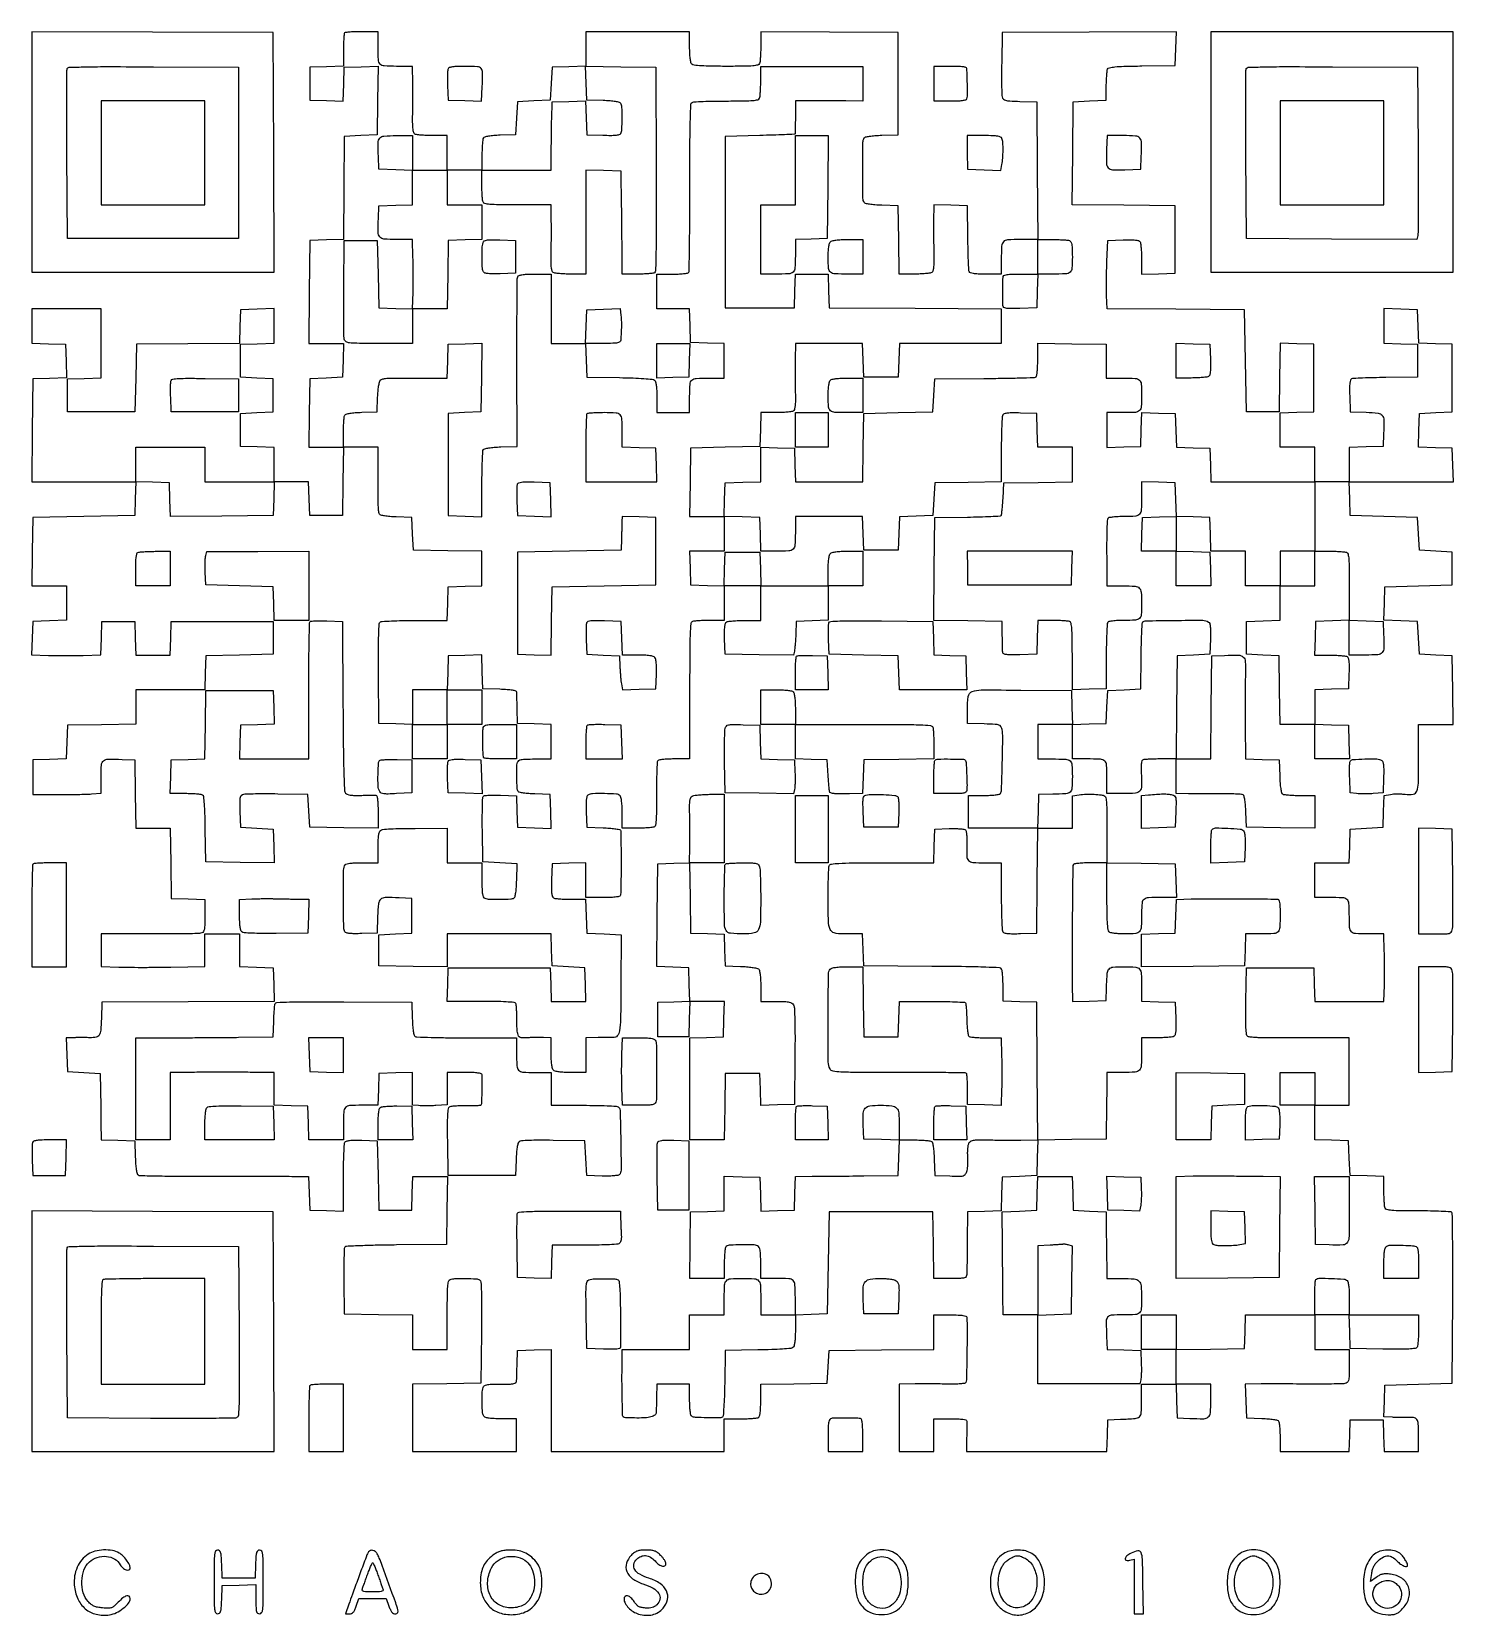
# Model space of a CAD drawing. Extents: x 156 to 936, y 100 to 969.
import ezdxf

# ---------------------------------------------------------------- set-up
doc = ezdxf.new("R2010")
doc.units = 0

msp = doc.modelspace()

# ---------------------------------------------------------------- linework, layer by layer
for points in [[(327.666667, 968.333333, 0.174595), (327.400837, 967.768224, 0.005912), (327.195833, 965.278732, 0.010516), (327.048335, 962.289663, 0.007069), (327, 958.870859), (327, 950.075052), (317.75, 949.787526), (308.5, 949.5), (308.5, 940.5), (308.5, 931.5), (317.711984, 931.212977), (326.923969, 930.925954), (327.211984, 940.212977), (327.5, 949.5), (336.772204, 949.78782), (346.044409, 950.075639), (345.772204, 931.28782), (345.5, 912.5), (336.5, 912), (327.5, 911.5), (327.23449, 883.287321), (326.96898, 855.074641), (317.73449, 854.787321), (308.5, 854.5), (308.234427, 826.25), (307.968853, 798), (317.521953, 798), (327.075052, 798), (326.787526, 788.75), (326.5, 779.5), (317.5, 779), (308.5, 778.5), (308.227935, 759.75), (307.955869, 741), (317.5, 741), (327.044131, 741), (326.772065, 722.25), (326.5, 703.5), (317.5, 703.5), (308.5, 703.5), (308.212474, 712.75), (307.924948, 722), (298.462474, 722), (289, 722), (289, 731.462474), (289, 740.924948), (279.75, 741.212474), (270.5, 741.5), (270.5, 750.5), (270.5, 759.5), (279.5, 760), (288.5, 760.5), (288.5, 769.5), (288.5, 778.5), (279.5, 779), (270.5, 779.5), (270.5, 788.5), (270.5, 797.5), (279.75, 797.787526), (289, 798.075052), (289, 807.575052), (289, 817.075052), (279.75, 816.787526), (270.5, 816.5), (270.212679, 807.26551), (269.925359, 798.03102), (241.712679, 797.76551), (213.5, 797.5), (213, 779), (212.5, 760.5), (194, 760.5), (175.5, 760.5), (175.5, 769.5), (175.5, 778.5), (184.75, 778.787526), (194, 779.075052), (194, 798.037526), (194, 817), (175, 817), (156, 817), (156, 807.537526), (156, 798.075052), (165.25, 797.787526), (174.5, 797.5), (174.787023, 788.288016), (175.074046, 779.076031), (165.787023, 778.788016), (156.5, 778.5), (156.234427, 750.25), (155.968853, 722), (184.521953, 722), (213.075052, 722), (212.787526, 712.75), (212.5, 703.5), (184.5, 703), (156.5, 702.5), (156.227935, 683.75), (155.955869, 665), (165.477935, 665), (175, 665), (175, 655.537526), (175, 646.075052), (165.75, 645.787526), (156.5, 645.5), (156.213426, 636.32191), (155.926852, 627.143821), (165.213426, 626.82191, 0.005701), (169.470309, 626.722926, 0.003234), (174.625468, 626.695192, 0.003228), (179.821201, 626.734384, 0.005314), (184.213699, 626.842573), (193.927398, 627.185146), (194.213699, 636.342573), (194.5, 645.5), (203.5, 645.5), (212.5, 645.5), (212.787526, 636.25), (213.075052, 627), (222.5, 627), (231.924948, 627), (232.212474, 636.25), (232.5, 645.5), (260.5, 645.5), (288.5, 645.5), (288.5, 636.5), (288.5, 627.5), (270, 627), (251.5, 626.5), (251.212474, 617.25), (250.924948, 608), (231.962474, 608), (213, 608), (213, 598.522065), (213, 589.044131), (194.25, 588.772065), (175.5, 588.5), (175.212964, 579.287036), (174.925929, 570.074071), (165.712964, 569.787036), (156.5, 569.5), (156.5, 560), (156.5, 550.5), (170, 550.473936, 0.00253), (175.553516, 550.491319, 0.002572), (181.076563, 550.564973, 0.002499), (185.878397, 550.677724, 0.010594), (188.75, 550.820449), (194, 551.193027), (194, 560.077461, -0.017195), (194.229574, 566.751238, -0.202979), (195.377917, 569.015892, -0.175518), (197.889004, 569.942467, -0.012273), (205.520917, 569.800912), (212.5, 569.5), (212.772065, 550.75), (213.044131, 532), (222.500472, 532), (231.956814, 532), (232.228407, 512.75), (232.5, 493.5), (241.75, 493.212474), (251, 492.924948), (251, 484.069463, -0.006254), (250.938903, 479.184785, -0.039169), (250.681555, 476.702669, -0.088863), (250.157641, 475.305985, -0.168264), (249.25, 474.539534, -0.082442), (247.968712, 474.275343, -0.002874), (242.873438, 474.106721, -0.005286), (236.832053, 474.005448, -0.003663), (230, 474.013221, 0.00079), (222.621699, 474.064017, 0.000696), (214.923438, 474.09414, 0.000699), (207.979808, 474.101947, 0.002112), (203.25, 474.080676), (194, 474), (194, 465.06862), (194, 456.13724), (203.75, 455.81862, 0.006109), (208.752852, 455.716298, 0.001988), (216.14375, 455.684836, 0.001981), (224.356434, 455.715066, 0.00223), (232.25, 455.810611), (251, 456.121221), (251, 465.060611), (251, 474), (260.5, 474), (270, 474), (270, 465.037526), (270, 456.075052), (279.25, 455.787526), (288.5, 455.5), (288.787396, 446.259815), (289.074792, 437.019631), (241.787396, 436.759815), (194.5, 436.5), (194.207902, 427.532999, -0.012062), (193.845067, 421.139136, -0.114252), (193.018087, 418.542535, -0.212729), (191.335114, 417.351833, -0.057433), (188, 417.078432, 0.005285), (186.321054, 417.116006, 0.002395), (184.121789, 417.131438, 0.00237), (181.801294, 417.125605, 0.003245), (179.712474, 417.096892), (174.924948, 417), (175.212474, 407.75), (175.5, 398.5), (184.5, 398), (193.5, 397.5), (193.698134, 388.5, -0.001314), (193.777843, 384.388324, -0.000757), (193.853302, 379.437586, -0.000757), (193.914013, 374.466655, -0.001267), (193.948134, 370.287526), (194, 361.075052), (203.25, 360.787526), (212.5, 360.5), (212.792098, 351.532999, 0.009815), (212.991728, 347.711606, 0.020219), (213.327056, 344.736971, 0.020082), (213.754924, 342.545857, 0.193391), (214.292098, 341.785523, 0.138594), (215.323489, 341.468482, 0.000725), (226.013929, 341.240319, 0.003136), (238.229465, 341.073964, 0.001975), (252.5, 341.025494, -0.000069), (267.341689, 341.031641, -0.000083), (281.337414, 341.033187, -0.000071), (293.140377, 341.030862, -0.000539), (298.712474, 341.02297), (307.924948, 341), (308.212474, 331.75), (308.5, 322.5), (317.75, 322.212474), (327, 321.924948), (327.015313, 340.212474, -0.004178), (327.080608, 347.314199, -0.006275), (327.267102, 353.507887, -0.002851), (327.521415, 358.763217, -0.128519), (327.850966, 359.793098, -0.187221), (328.659703, 360.389362, -0.039341), (330.4185, 360.721251, -0.027159), (333.085459, 360.864234, -0.008519), (337.085653, 360.793098), (345.5, 360.5), (346, 341.5), (346.5, 322.5), (355.5, 322.5), (364.5, 322.5), (364.787526, 331.75), (365.075052, 341), (374.559591, 341), (384.044131, 341), (383.772065, 322.286522), (383.5, 303.573044), (356.117765, 303.354287, 0.003021), (345.556941, 303.206103, 0.004794), (336.517166, 302.937895, 0.001308), (328.673334, 302.60932, 0.187377), (327.843973, 302.243973, 0.187377), (327.491792, 301.444502, 0.002916), (327.294737, 296.348487, 0.007305), (327.18572, 290.361354, 0.004717), (327.226208, 283.426208), (327.5, 265.5), (346.25, 265.227935), (365, 264.955869), (365, 255.477935), (365, 246), (374.5, 246), (384, 246), (384, 264.893011, -0.002389), (384.050787, 275.521809, -0.017848), (384.278963, 280.561114, -0.035117), (384.708785, 283.38321, -0.25083), (385.581787, 284.393011, -0.084467), (388.211856, 284.920332, -0.010846), (393.985226, 284.964484, -0.008749), (399.830282, 284.780063, -0.129858), (401.766137, 284.165697, -0.238902), (402.439694, 283.032303, -0.008101), (402.712124, 277.69409, -0.009141), (402.846101, 269.577531, -0.001938), (402.766137, 255.43101), (402.5, 227.5), (383.75, 227.227935), (365, 226.955869), (365, 208.477935), (365, 190), (393.5, 190), (422, 190), (422, 199), (422, 208), (413.622445, 208, -0.009602), (409.724955, 208.074857, -0.025977), (406.970727, 208.324384, -0.035111), (405.072501, 208.733916, -0.149957), (404.114413, 209.362141, -0.155356), (403.384492, 211.166143, -0.011665), (403.101402, 216.512871, -0.016425), (403.119005, 221.878768, -0.059324), (403.644517, 225.25, -0.18359), (404.318188, 226.161869, -0.097243), (405.643298, 226.687301, -0.040043), (408.087453, 226.941384, -0.005885), (413.067388, 227, 0.005225), (418.166083, 227.053287, 0.042888), (420.475439, 227.30046, 0.125156), (421.604343, 227.833811, 0.2158), (422.052954, 228.75, 0.000721), (422.083895, 229.823683, 0.000087), (422.148235, 232.189063, 0.000103), (422.223627, 235.000094, 0.000085), (422.302954, 238), (422.5, 245.5), (431.75, 245.787526), (441, 246.075052), (441, 218.037526), (441, 190), (488.5, 190), (536, 190), (536, 199), (536, 208), (544.418213, 208, 0.006641), (547.757628, 208.044357, 0.008515), (550.828225, 208.178303, 0.006804), (553.386579, 208.368566, 0.069754), (554.418213, 208.606989, 0.192199), (555.216841, 209.345301, 0.069984), (555.688313, 210.842273, 0.034602), (555.936964, 213.419066, 0.006755), (556, 218.08443), (556, 226.954883), (574.25, 227.227441), (592.5, 227.5), (593, 236.5), (593.5, 245.5), (622.25, 245.765335), (651, 246.030671), (651, 255.515335), (651, 265), (660, 265, -0.007351), (664.260628, 264.937358, -0.026864), (666.952302, 264.713111, -0.040859), (668.610009, 264.345012, -0.311611), (669.077996, 263.75, -0.016716), (669.281482, 256.707726, -0.003047), (669.142677, 243.658539, -0.000687), (668.883372, 229.338062, -0.134323), (668.479234, 227.966399, -0.210249), (667.735549, 227.454598, -0.023315), (665.645159, 227.15644, -0.021191), (662.685793, 227.000394, -0.008508), (658.632544, 227.027588, 0.00287), (654.501556, 227.101891, 0.001739), (649.612372, 227.144753, 0.001742), (644.759511, 227.153501, 0.003069), (640.75, 227.122144), (632, 227), (632, 208.5), (632, 190), (641.5, 190), (651, 190), (651, 199), (651, 208), (660, 208, -0.007337), (664.262665, 207.937446, -0.026906), (666.952073, 207.713316, -0.041072), (668.605804, 207.345171, -0.312957), (669.070637, 206.75, -0.014849), (669.092775, 205.922726, -0.001029), (669.081111, 203.590625, -0.001463), (669.053338, 200.809528, -0.0011), (669.007099, 197.75), (668.872924, 190), (707.397529, 190), (745.922134, 190), (746.211067, 198.75), (746.5, 207.5), (753.5, 207.754332, 0.009074), (761.47539, 208.189146, 0.165509), (763.785755, 209.167746, 0.199016), (764.810651, 211.293814, 0.014075), (765, 218.019052), (765, 227), (774.462474, 227), (783.924948, 227), (784.212474, 217.75), (784.5, 208.5), (791.479083, 208.199088, 0.012322), (799.11956, 208.058134, 0.176722), (801.627338, 208.990719, 0.202101), (802.772817, 211.267676, 0.01682), (803, 218.019052), (803, 227), (793.5, 227), (784, 227), (784, 236.477935), (784, 245.955869), (802.75, 246.227935), (821.5, 246.5), (821.787526, 255.75), (822.075052, 265), (841.037526, 265), (860, 265), (860, 255.5), (860, 246), (869.5, 246), (879, 246), (879, 237.106989, -0.006223), (878.938931, 232.200642, -0.038994), (878.681658, 229.70781, -0.088405), (878.157921, 228.304223, -0.168097), (877.25, 227.53291, -0.083746), (875.962862, 227.266573, -0.002785), (870.726562, 227.102259, -0.005224), (864.52372, 227.00703, -0.003606), (857.5, 227.023254, 0.000881), (849.964111, 227.081732, 0.000808), (842.206164, 227.115721, 0.000807), (835.282383, 227.123695, 0.002653), (830.712474, 227.097332), (821.924948, 227), (822.212474, 217.75), (822.5, 208.5), (830.968156, 208.206033, -0.010674), (834.539342, 208.005667, -0.020911), (837.36687, 207.666992, -0.02067), (839.466763, 207.236162, -0.192561), (840.202843, 206.706033, -0.110752), (840.505156, 205.866303, -0.009471), (840.748704, 203.57771, -0.012155), (840.92289, 200.806269, -0.009121), (840.984687, 197.75), (841, 190), (859.961067, 190), (878.922134, 190), (879.211067, 198.75), (879.5, 207.5), (888.5, 207.5), (897.5, 207.5), (897.788933, 198.75), (898.077866, 190), (907.538933, 190), (917, 190), (917, 198.980948, 0.011787), (916.849268, 205.374154, 0.144871), (916.055878, 207.654066, 0.220357), (914.278178, 208.658711, 0.031761), (910, 208.731917, -0.010705), (908.718212, 208.69989, -0.0035), (906.827626, 208.706371, -0.003486), (904.727877, 208.742909, -0.003929), (902.711067, 208.807929), (897.922134, 209), (898.211067, 217.75), (898.5, 226.5), (917, 227), (935.5, 227.5), (935.760112, 273.939888, 0.001704), (935.799282, 291.804786, 0.002766), (935.696842, 306.985033, 0.000433), (935.520288, 320.413743, 0.195273), (935.17946, 321.22054, 0.18443), (934.422702, 321.559066, 0.002677), (929.424237, 321.811813, 0.006941), (923.563195, 321.995251, 0.004474), (916.767862, 322.052737, -0.002658), (906.995479, 322.099917, -0.018757), (902.249722, 322.326242, -0.036466), (899.573396, 322.752833, -0.248277), (898.598514, 323.603872, -0.068643), (898.363721, 324.609653, -0.007238), (898.175814, 327.020364, -0.008843), (898.043762, 329.912374, -0.006986), (898, 333.044262), (898, 340.924948), (888.75, 341.212474), (879.5, 341.5), (879, 351), (878.5, 360.5), (869.25, 360.787526), (860, 361.075052), (860, 370.537526), (860, 380), (869.5, 380), (879, 380), (879, 398.5), (879, 417), (859.25, 417.070637, 0.000521), (851.13867, 417.091191, 0.000535), (843.098438, 417.094576, 0.000517), (836.123397, 417.082826, 0.002265), (832, 417.052937, -0.010543), (829.034702, 417.080537, -0.0138), (826.32911, 417.237616, -0.011338), (824.098951, 417.480012, -0.113696), (823.226758, 417.80568, -0.221767), (822.579251, 418.860495, -0.015557), (822.284267, 422.407822, -0.01352), (822.148395, 427.882032, -0.003151), (822.226758, 437.073381), (822.5, 455.5), (841, 455.5), (859.5, 455.5), (859.787526, 446.25), (860.075052, 437), (879, 437), (897.924948, 437), (898.212474, 445.97907, 0.005395), (898.300014, 450.103778, 0.003028), (898.321945, 455.117311, 0.00302), (898.282835, 460.182307, 0.004923), (898.18138, 464.47907), (897.86276, 474), (889.038369, 474, -0.014885), (882.339739, 474.199462, -0.195017), (880.140931, 475.247363, -0.175387), (879.171473, 477.581748, -0.011595), (879, 484.974799, 0.018983), (878.775989, 490.873122, 0.20568), (877.69651, 492.938415, 0.161531), (875.320766, 493.841272, 0.01072), (867.918213, 494), (860, 494), (860, 503.5), (860, 513), (869.462474, 513), (878.924948, 513), (879.212474, 522.25), (879.5, 531.5), (888.5, 532), (897.5, 532.5), (897.788377, 541.211887), (898.076754, 549.923773), (901.614249, 550.587411, -0.030391), (903.294953, 550.798059, -0.014835), (905.4552, 550.872082, -0.014657), (907.713856, 550.816222, -0.020547), (909.72228, 550.624588, 0.076303), (914.035554, 550.694016, 0.269602), (916.082159, 552.400735, 0.083035), (916.877062, 556.687838, 0.004411), (917, 570.622445), (917, 589), (926.522065, 589), (936.044131, 589), (935.772065, 607.75), (935.5, 626.5), (926.5, 627), (917.5, 627.5), (917, 636.5), (916.5, 645.5), (907.212977, 645.788016), (897.925954, 646.076031), (898.212977, 655.288016), (898.5, 664.5), (917, 665), (935.5, 665.5), (935.5, 674.5), (935.5, 683.5), (926.5, 684), (917.5, 684.5), (917, 693.5), (916.5, 702.5), (898, 703), (879.5, 703.5), (879.212474, 712.75), (878.924948, 722), (907.5, 722), (936.075052, 722), (935.787526, 731.25), (935.5, 740.5), (926.212977, 740.788016), (916.925954, 741.076031), (917.212977, 750.288016), (917.5, 759.5), (926.5, 760), (935.5, 760.5), (935.5, 779), (935.5, 797.5), (926.287036, 797.787036), (917.074071, 798.074071), (916.787036, 807.287036), (916.5, 816.5), (907.25, 816.787526), (898, 817.075052), (898, 807.575052), (898, 798.075052), (907.25, 797.787526), (916.5, 797.5), (916.5, 788.5), (916.5, 779.5), (899.033473, 779.2739, 0.002617), (892.244387, 779.150475, 0.003904), (886.309211, 778.965124, 0.001709), (881.248239, 778.750182, 0.080308), (880.244302, 778.540253, 0.230735), (879.61643, 777.867434, 0.046619), (879.275393, 776.220197, 0.028627), (879.132465, 773.563265, 0.00737), (879.210829, 769.266353), (879.5, 760.5), (888.240685, 760.211203, -0.017722), (894.777845, 759.762911, -0.198326), (897.02491, 758.54849, -0.170867), (897.937542, 756.011209, -0.012477), (897.800912, 748.479083), (897.5, 741.5), (888.25, 741.212474), (879, 740.924948), (879, 731.462474), (879, 722), (869.5, 722), (860, 722), (860, 731.5), (860, 741), (850.5, 741), (841, 741), (841, 750.462474), (841, 759.924948), (850.25, 760.212474), (859.5, 760.5), (859.5, 779), (859.5, 797.5), (850.272202, 797.787232), (841.044404, 798.074464), (840.772202, 779.287232), (840.5, 760.5), (831.5, 760.5), (822.5, 760.5), (822, 788.5), (821.5, 816.5), (783.828586, 816.761949), (746.157172, 817.023897), (745.828586, 824.274587, -0.009752), (745.73635, 827.851006, -0.003857), (745.743397, 832.7698, -0.003816), (745.832565, 838.083442, -0.004772), (746, 843.012639), (746.5, 854.5), (754.914347, 854.793098, -0.008519), (758.914541, 854.864234, -0.027159), (761.5815, 854.721251, -0.039341), (763.340297, 854.389362, -0.187221), (764.149034, 853.793098, -0.110544), (764.472502, 852.893389, -0.009485), (764.732898, 850.445387, -0.01216), (764.918962, 847.480966, -0.009129), (764.984687, 844.212474), (765, 835.924948), (774.25, 836.212474), (783.5, 836.5), (783.5, 855), (783.5, 873.5), (755.234453, 873.7656), (726.968906, 874.031199), (727.234453, 902.2656), (727.5, 930.5), (736.5, 931), (745.5, 931.5), (745.631415, 939.219782, -0.006586), (745.724033, 942.286249, -0.008354), (745.894157, 945.114708, -0.006788), (746.107774, 947.472372, -0.065713), (746.341315, 948.447068, -0.254134), (747.307723, 949.272122, -0.028722), (750.254911, 949.72206, -0.01706), (755.3121, 950.025616, -0.002732), (765.209899, 950.227286), (783.5, 950.5), (783.787654, 959.75972), (784.075309, 969.01944), (736.287654, 968.75972), (688.5, 968.5), (688.233386, 952, 0.003156), (688.169576, 945.518326, 0.004352), (688.199684, 939.696923, 0.002795), (688.294773, 934.812495, 0.052163), (688.493052, 933.287398, 0.13209), (689.158833, 932.057536, 0.141271), (690.336128, 931.365717, 0.050052), (692.63315, 931.017211, 0.004865), (698.259666, 930.787398), (707.5, 930.5), (707.762025, 892.75), (708.02405, 855), (698.619014, 855, 0.013266), (691.453505, 854.809858, 0.190677), (689.180727, 853.767817, 0.181197), (688.176808, 851.429733, 0.011767), (688, 843.918213), (688, 836), (679.468615, 836, -0.007995), (675.307497, 836.066537, -0.029935), (672.705267, 836.306173, -0.048676), (671.086976, 836.717594, -0.217892), (670.405629, 837.385332, -0.080319), (670.187129, 838.430374, -0.001878), (669.97525, 843.464594, -0.004112), (669.797216, 849.38089, -0.002772), (669.687013, 856.135332), (669.5, 873.5), (660.25, 873.787526), (651, 874.075052), (650.903093, 864.787526, 0.002372), (650.879196, 860.587247, 0.001439), (650.8888, 855.617668, 0.001441), (650.926738, 850.686141, 0.002541), (650.990516, 846.613047, -0.00795), (651.011215, 842.336308, -0.026717), (650.830869, 839.543279, -0.039647), (650.467082, 837.722065, -0.18441), (649.837423, 836.87836, -0.109188), (648.915308, 836.544445, -0.009984), (646.475912, 836.275149, -0.012536), (643.520903, 836.083064, -0.009495), (640.272065, 836.015313), (632.044131, 836), (631.772065, 854.75), (631.5, 873.5), (622.532999, 873.792098, -0.009786), (618.707636, 873.991711, -0.020298), (615.737125, 874.326695, -0.020215), (613.552989, 874.75425, -0.195149), (612.798312, 875.292098, -0.140588), (612.10459, 877.64419, -0.001865), (612.047305, 893, -0.001865), (612.10459, 908.35581, -0.140588), (612.798312, 910.707902, -0.195149), (613.552989, 911.24575, -0.020215), (615.737125, 911.673305, -0.020298), (618.707636, 912.008289, -0.009786), (622.532999, 912.207902), (631.5, 912.5), (631.5, 940.5), (631.5, 968.5), (593.75, 968.762025), (556, 969.02405), (556, 961.093813, -0.007039), (555.955615, 957.941345, -0.008893), (555.821697, 955.028432, -0.007304), (555.631083, 952.60006, -0.068473), (555.393011, 951.581787, -0.246394), (554.407634, 950.715407, -0.037978), (551.751527, 950.280927, -0.01896), (547.005817, 950.051501, -0.002598), (537.093011, 950, -0.003891), (528.866123, 950.06403, -0.011967), (523.302132, 950.283912, -0.011367), (519.409117, 950.620179, -0.170757), (518.2, 951.2, -0.144849), (517.689458, 952.139671, -0.021091), (517.322289, 954.306878, -0.020332), (517.07823, 957.171507, -0.011084), (517, 960.7), (517, 969), (488.5, 969), (460, 969), (460, 959.537526), (460, 950.075052), (450.75, 949.787526), (441.5, 949.5), (441, 940.5), (440.5, 931.5), (431.5, 931), (422.5, 930.5), (422, 921.5), (421.5, 912.5), (413.031844, 912.206033, 0.010674), (409.460658, 912.005667, 0.020911), (406.63313, 911.666992, 0.02067), (404.533237, 911.236162, 0.192561), (403.797157, 910.706033, 0.112667), (403.494381, 909.854929, 0.008725), (403.251296, 907.430835, 0.011582), (403.077072, 904.497876, 0.008579), (403.015313, 901.25), (403, 893), (393.5, 893), (384, 893), (384, 902.5), (384, 912), (375.75, 912.015313, -0.009309), (372.494423, 912.081972, -0.012345), (369.53759, 912.27081, -0.00973), (367.096318, 912.535316, -0.10988), (366.186477, 912.863589, -0.187083), (365.572623, 913.695401, -0.036226), (365.206766, 915.562988, -0.025722), (365.010126, 918.383967, -0.008179), (365.00253, 922.598276, 0.001761), (365.047508, 926.674511, 0.001003), (365.07464, 931.602306, 0.001002), (365.082063, 936.563182, 0.001658), (365.066053, 940.75), (365, 950), (356.106989, 950, -0.014768), (349.349521, 950.199638, -0.195511), (347.14255, 951.252746, -0.175208), (346.170753, 953.599988, -0.01141), (346, 961.081787), (346, 969), (337.166667, 969, 0.007039), (333.733476, 968.951666, 0.010477), (330.732292, 968.804167, 0.005871), (328.23216, 968.599192, 0.174709)], [(269.5, 902.5), (269.5, 855.5), (222.5, 855.5), (175.5, 855.5), (175.239372, 901.5, -0.000997), (175.174287, 919.225103, -0.001596), (175.197198, 934.357597, -0.000282), (175.267665, 947.72814, -0.090314), (175.461789, 948.759906, -0.301449), (176.45055, 949.464468, -0.003096), (185.402033, 949.70934, -0.005599), (198.68089, 949.841585, -0.001079), (222.722417, 949.759906), (269.5, 949.5)], [(612, 940.41868), (612, 930.83736), (602.75, 931.012598, 0.002292), (598.539111, 931.073066, 0.001345), (593.5, 931.108771, 0.001345), (588.460882, 931.117367, 0.002292), (584.25, 931.093918), (575, 931), (575, 922, -0.0026), (574.981986, 918.535681, -0.004196), (574.926563, 915.586758, -0.000894), (574.851767, 913.005933, -0.223635), (574.75, 912.805984, -0.15636), (574.521939, 912.722795, -0.000154), (568.992188, 912.50564, -0.001503), (562.802625, 912.283114, -0.000919), (555.5, 912.055984), (536.5, 911.5), (536.5, 864.5), (536.5, 817.5), (555.5, 817.5), (574.5, 817.5), (574.787526, 826.75), (575.075052, 836), (584, 836), (592.924948, 836), (593.212474, 826.75), (593.5, 817.5), (640.75, 817.240208), (688, 816.980417), (688, 807.490208), (688, 798), (660.037526, 798), (632.075052, 798), (631.787526, 788.75), (631.5, 779.5), (622, 779.5), (612.5, 779.5), (612.212474, 788.75), (611.924948, 798), (593.462474, 798), (575, 798), (574.877856, 789.25, 0.003161), (574.847109, 785.223834, 0.001758), (574.857912, 780.315837, 0.001753), (574.903727, 775.348323, 0.002836), (574.981484, 771.123063, -0.007207), (575.025822, 766.532694, -0.026256), (574.859102, 763.624046, -0.040433), (574.499022, 761.757572, -0.18574), (573.853628, 760.888375, -0.108718), (572.923264, 760.550638, -0.010157), (570.485214, 760.278091, -0.012665), (567.531603, 760.083805, -0.009623), (564.287526, 760.015313), (556.075052, 760), (555.787526, 750.75), (555.5, 741.5), (536.5, 741), (517.5, 740.5), (517.227935, 721.75), (516.955869, 703), (526.440409, 703), (535.924948, 703), (536.212474, 712.25), (536.5, 721.5), (546.25, 721.786212), (556, 722.072424), (556, 731.573738), (556, 741.075052), (565.25, 740.787526), (574.5, 740.5), (574.787526, 731.25), (575.075052, 722), (593.515461, 722), (611.955869, 722), (612.227935, 740.75), (612.5, 759.5), (631.5, 760), (650.5, 760.5), (651, 769.5), (651.5, 778.5), (678.5, 778.753228, 0.00157), (688.939182, 778.883914, 0.002444), (697.935938, 779.068778, 0.000699), (705.758133, 779.278701, 0.08223), (706.75, 779.471843, 0.243384), (707.334401, 780.115864, 0.032223), (707.702632, 781.980285, 0.024628), (707.93286, 784.805022, 0.00802), (708, 788.99068), (708, 798.044131), (726.75, 797.772065), (745.5, 797.5), (745.5, 788.24855), (745.5, 778.997101), (754.643011, 778.99855, -0.012653), (761.517674, 778.825636, -0.174679), (763.77851, 777.879558, -0.193418), (764.79883, 775.748254, -0.016094), (765, 769.5, -0.015844), (764.802358, 763.264457, -0.190499), (763.797846, 761.129957, -0.177094), (761.570835, 760.178146, -0.013336), (754.893011, 760), (746, 760), (746, 750.462474), (746, 740.924948), (755.25, 741.212474), (764.5, 741.5), (764.788016, 750.787023), (765.076031, 760.074046), (774.288016, 759.787023), (783.5, 759.5), (783.787036, 750.287036), (784.074071, 741.074071), (793.287036, 740.787036), (802.5, 740.5), (802.787526, 731.25), (803.075052, 722), (831.537526, 722), (860, 722), (860, 703), (860, 684), (867.918213, 684, -0.00705), (871.066073, 683.955615, -0.008902), (873.9751, 683.821697, -0.007317), (876.400281, 683.631074, -0.06844), (877.418213, 683.393011, -0.248902), (878.288297, 682.393938, -0.036362), (878.720189, 679.646395, -0.01833), (878.948905, 674.738583, -0.002478), (879, 664.430537), (879, 646.075052), (888.25, 645.787526), (897.5, 645.5), (897.800912, 638.520917, -0.012322), (897.941866, 630.88044, -0.176722), (897.009281, 628.372662, -0.202101), (894.732324, 627.227183, -0.01682), (887.980948, 627), (879, 627), (879, 636.537526), (879, 646.075052), (869.75, 645.787526), (860.5, 645.5), (860.212474, 636.25), (859.924948, 627), (868.212474, 626.984687, -0.009129), (871.480966, 626.918962, -0.01216), (874.445387, 626.732898, -0.009485), (876.893389, 626.472502, -0.110544), (877.793098, 626.149034, -0.187221), (878.389362, 625.340297, -0.039341), (878.721251, 623.5815, -0.027159), (878.864234, 620.914541, -0.008519), (878.793098, 616.914347), (878.5, 608.5), (869.25, 608.212474), (860, 607.924948), (860, 598.5), (860, 589.075052), (869.25, 588.787526), (878.5, 588.5), (878.787526, 579.25), (879.075052, 570), (869.537526, 570), (860, 570), (860, 579.5), (860, 589), (850.522065, 589), (841.044131, 589), (840.772065, 607.75), (840.5, 626.5), (831.5, 627), (822.5, 627.5), (822.5, 636.5), (822.5, 645.5), (831.75, 645.787526), (841, 646.075052), (841, 655.537526), (841, 665), (831.5, 665), (822, 665), (822, 674.5), (822, 684), (812.537526, 684), (803.075052, 684), (802.787526, 693.25), (802.5, 702.5), (793.25, 702.787526), (784, 703.075052), (784, 693.575052), (784, 684.075052), (793.25, 683.787526), (802.5, 683.5), (802.787526, 674.25), (803.075052, 665), (793.537526, 665), (784, 665), (784, 674.5), (784, 684), (774.462474, 684), (764.924948, 684), (765.212474, 693.25), (765.5, 702.5), (774.787023, 702.788016), (784.074046, 703.076031), (783.787023, 712.288016), (783.5, 721.5), (774.25, 721.787526), (765, 722.075052), (765, 714.119313, -0.010965), (764.836095, 706.645911, -0.167968), (763.900417, 704.280545, -0.20119), (761.766276, 703.211994, -0.016782), (755.452028, 703, 0.0111), (752.214236, 702.928112, 0.01648), (749.386243, 702.708912, 0.011607), (747.09502, 702.40114, 0.218501), (746.505601, 702.009062, 0.130373), (746.088497, 700.632898, 0.003422), (745.906794, 694.182826, 0.005856), (745.824691, 685.636865, 0.002244), (745.903053, 673.75), (746, 665), (754.883369, 665, -0.01522), (761.477429, 664.799228, -0.183969), (763.74796, 663.772318, -0.182066), (764.772483, 661.49035, -0.01485), (764.986345, 654.831787, -0.018019), (764.795309, 649.152518, -0.190758), (763.81308, 647.101606, -0.174021), (761.648061, 646.179677, -0.014496), (755.452028, 646, 0.010132), (751.846361, 645.926925, 0.022245), (749.097913, 645.692713, 0.023799), (747.112182, 645.337351, 0.200771), (746.388592, 644.819737, 0.125759), (746.093441, 643.876859, 0.002511), (745.850048, 638.825067, 0.005803), (745.662893, 632.888373, 0.003845), (745.579575, 626.069737), (745.5, 608.5), (736.25, 608.212474), (727, 607.924948), (727, 626.355485, 0.002466), (726.948949, 636.708313, 0.018261), (726.72031, 641.634487, 0.036185), (726.288709, 644.39242, 0.249177), (725.418213, 645.393011, 0.068336), (724.40135, 645.631047, 0.007357), (721.986123, 645.821697, 0.008933), (719.089223, 645.955612, 0.007082), (715.955738, 646), (708.075052, 646), (707.787526, 636.75), (707.5, 627.5), (698.25, 627.212474, -0.006547), (693.700657, 627.13067, -0.027664), (690.97783, 627.268095, -0.046955), (689.351994, 627.596962, -0.294279), (688.8283, 628.212474, -0.024695), (688.75709, 629.066452, -0.001725), (688.684036, 631.471789, -0.002444), (688.620814, 634.341984, -0.001837), (688.5783, 637.5), (688.5, 645.5), (669.734464, 645.772122), (650.968929, 646.044245), (651.234464, 674.272122), (651.5, 702.5), (669.396537, 702.72987, 0.003089), (676.300325, 702.861206, 0.004893), (682.213233, 703.068154, 0.001373), (687.337707, 703.311831, 0.184909), (687.896537, 703.558679, 0.164373), (688.15359, 704.073194, 0.004755), (688.469608, 706.528842, 0.00912), (688.764664, 709.46258, 0.0061), (689, 712.828809), (689.5, 721.5), (708.25, 721.772065), (727, 722.044131), (727, 731.522065), (727, 741), (717.537526, 741), (708.075052, 741), (707.787526, 750.25), (707.5, 759.5), (698.58457, 759.791346, 0.007874), (694.325344, 759.863419, 0.025891), (691.518036, 759.721257, 0.03736), (689.675579, 759.391596, 0.190691), (688.849883, 758.791346, 0.128068), (688.520972, 757.766656, 0.002999), (688.266784, 752.671897, 0.006444), (688.080543, 746.659432, 0.004304), (688.015313, 739.772559), (688, 722.045117), (669.75, 721.772559), (651.5, 721.5), (651, 712.5), (650.5, 703.5), (641.287036, 703.212964), (632.074071, 702.925929), (631.787036, 693.712964), (631.5, 684.5), (622, 684.5), (612.5, 684.5), (612.212474, 693.75), (611.924948, 703), (593.462474, 703), (575, 703), (575, 694.106989, -0.014732), (574.800898, 687.350994, -0.19511), (573.750156, 685.143776, -0.175559), (571.407908, 684.171283, -0.011491), (563.955738, 684), (556.075052, 684), (555.787526, 693.25), (555.5, 702.5), (545.75, 702.786212), (536, 703.072424), (536, 693.536212), (536, 684), (526.462474, 684), (516.924948, 684), (517.212474, 674.75), (517.5, 665.5), (526.711984, 665.212977), (535.923969, 664.925954), (536.211984, 674.212977), (536.5, 683.5), (546, 683.5), (555.5, 683.5), (555.787526, 674.25), (556.075052, 665), (574.537526, 665), (593, 665), (593, 673.3, -0.011084), (593.07823, 676.828493, -0.020332), (593.322289, 679.693122, -0.021091), (593.689458, 681.860329, -0.144849), (594.2, 682.8, -0.144849), (595.139671, 683.310542, -0.021091), (597.306878, 683.677711, -0.020332), (600.171507, 683.92177, -0.011084), (603.7, 684), (612, 684), (612, 674.5), (612, 665), (602.5, 665), (593, 665), (593, 655.538933), (593, 646.077866), (584.25, 645.788933), (575.5, 645.5), (575.245668, 638.5, -0.005633), (575.110115, 635.653446, -0.006124), (574.913226, 632.888857, -0.005782), (574.68831, 630.52618, -0.029665), (574.4711, 629.228025), (573.950865, 626.95605), (555.225433, 627.228025), (536.5, 627.5), (536.206902, 635.914347, -0.008519), (536.135766, 639.914541, -0.027159), (536.278749, 642.5815, -0.039341), (536.610638, 644.340297, -0.187221), (537.206902, 645.149034, -0.112212), (538.117217, 645.472933, -0.008835), (540.690465, 645.732898, -0.011661), (543.804283, 645.918997, -0.008656), (547.25, 645.984687), (556, 646), (556, 655.5), (556, 665), (546, 665), (536, 665), (536, 655.5), (536, 646), (528.081787, 646, 0.00705), (524.933927, 645.955615, 0.008902), (522.0249, 645.821697, 0.007317), (519.599719, 645.631074, 0.06844), (518.581787, 645.393011, 0.284906), (517.640009, 644.15232, 0.013145), (517.264634, 638.631708, 0.009347), (517.045691, 629.076001, 0.001054), (517, 607.393011), (517, 570), (508.559017, 570, 0.010298), (505.005369, 569.926798, 0.020488), (502.200109, 569.695793, 0.019698), (500.113153, 569.353599, 0.206698), (499.418945, 568.868851, 0.128483), (499.140876, 567.963544, 0.002496), (498.95689, 563.052798, 0.005834), (498.836985, 557.285306, 0.003858), (498.827691, 550.657944, -0.003716), (498.818551, 542.486617, -0.013385), (498.634581, 537.280059, -0.013427), (498.321246, 533.766402, -0.22597), (497.717762, 532.804406, -0.112358), (496.860162, 532.498845, -0.008836), (494.43428, 532.253425, -0.011667), (491.498715, 532.077607, -0.008658), (488.25, 532.015313), (480, 532), (480, 540.3, 0.011084), (479.92177, 543.828493, 0.020332), (479.677711, 546.693122, 0.021091), (479.310542, 548.860329, 0.144849), (478.8, 549.8, 0.182137), (476.82159, 550.69557, 0.011228), (470.258556, 550.973304, 0.013026), (463.75166, 550.932868, 0.134061), (461.206902, 550.149034, 0.187221), (460.610638, 549.340297, 0.039341), (460.278749, 547.5815, 0.027159), (460.135766, 544.914541, 0.008519), (460.206902, 540.914347), (460.5, 532.5), (469.467001, 532.207902, -0.009143), (472.943401, 532.030979, -0.013777), (475.962781, 531.738134, -0.008518), (478.436978, 531.386255, -0.218091), (478.988336, 531.018873, -0.138239), (479.296701, 529.941793, -0.000422), (479.343969, 515.434377, -0.002418), (479.312266, 502.347079, -0.013104), (479.074677, 495.25, -0.316921), (478.596346, 494.650545, -0.038438), (476.852083, 494.28486, -0.025617), (474.020965, 494.061884, -0.006844), (469.5, 494), (460, 494), (460, 503.537526), (460, 513.075052), (450.75, 512.787526), (441.5, 512.5), (441.208654, 503.58457, 0.007874), (441.136581, 499.325344, 0.025891), (441.278743, 496.518036, 0.03736), (441.608404, 494.675579, 0.190691), (442.208654, 493.849883, 0.110303), (443.105622, 493.526902, 0.00958), (445.533081, 493.266784, 0.012233), (448.472868, 493.080964, 0.009199), (451.712474, 493.015313), (459.924948, 493), (460.212474, 483.75), (460.5, 474.5), (470, 474), (479.5, 473.5), (479.30543, 446.093275, -0.00214), (479.09169, 427.310912, -0.032976), (478.564772, 420.866931, -0.140094), (477.301211, 418.081656, -0.239588), (475, 417.118964, 0.01675), (474.069421, 417.156764, 0.001891), (471.957812, 417.163775, 0.00229), (469.444466, 417.151102, 0.001859), (466.75, 417.115154), (460, 417), (460, 407.5), (460, 398), (451.7, 398, -0.011084), (448.171507, 398.07823, -0.020332), (445.306878, 398.322289, -0.021091), (443.139671, 398.689458, -0.144849), (442.2, 399.2, -0.144849), (441.689458, 400.139671, -0.021091), (441.322289, 402.306878, -0.020332), (441.07823, 405.171507, -0.011084), (441, 408.7), (441, 417), (436.75, 417.129047, 0.006394), (434.789902, 417.163483, 0.003517), (432.391044, 417.158075, 0.003505), (429.956981, 417.118403, 0.005605), (427.879087, 417.046654, -0.014161), (425.187099, 416.999794, -0.099182), (423.908684, 417.270451, -0.168984), (423.162694, 417.953186, -0.062314), (422.639212, 419.301359, -0.038034), (422.40557, 420.663497, -0.009012), (422.230875, 422.963226, -0.009222), (422.12624, 425.620762, -0.008978), (422.118312, 428.304192, 0.009661), (422.107157, 430.886469, 0.012738), (421.991578, 433.237849, 0.010195), (421.806584, 435.179742, 0.109992), (421.549171, 435.92044, 0.238171), (420.726284, 436.424494, 0.006409), (416.367395, 436.726368, 0.010177), (410.52719, 436.936551, 0.003905), (402.403457, 437), (383.924948, 437), (384.212474, 446.25), (384.5, 455.5), (412.5, 455.5), (440.5, 455.5), (440.787526, 446.25), (441.075052, 437), (450.575052, 437), (460.075052, 437), (459.787526, 446.25), (459.5, 455.5), (450.5, 456), (441.5, 456.5), (441.211067, 465.25), (440.922134, 474), (432.211067, 474.084949, 0.001819), (423.055538, 474.140915, 0.000694), (410.299579, 474.154772, 0.000667), (397.756076, 474.134267, 0.002395), (389.75, 474.072154), (384, 474), (384, 464.977935), (384, 455.955869), (365.25, 456.227935), (346.5, 456.5), (346.5, 465), (346.5, 473.5), (355.5, 474), (364.5, 474.5), (364.5, 484), (364.5, 493.5), (357.520917, 493.800912, 0.012739), (349.942653, 493.934395, 0.177046), (347.421808, 492.990355, 0.194277), (346.223546, 490.678762, 0.015844), (345.787398, 483.740334), (345.5, 474.5), (337.085653, 474.206902, -0.008519), (333.085459, 474.135766, -0.027159), (330.4185, 474.278749, -0.039341), (328.659703, 474.610638, -0.187221), (327.850966, 475.206902, -0.138914), (327.187052, 477.437678, -0.001617), (327.032123, 492.974255, -0.002276), (326.998952, 508.158072, -0.091262), (327.606989, 511.418213, -0.192406), (328.346128, 512.217093, -0.06988), (329.845898, 512.688469, -0.034532), (332.428287, 512.937024, -0.00673), (337.106989, 513), (346, 513), (346, 521.377555, -0.009832), (346.07513, 525.198055, -0.024684), (346.321838, 527.97267, -0.03148), (346.717856, 529.916498, -0.154756), (347.31552, 530.846895, -0.15262), (348.513188, 531.338954, -0.007267), (352.89381, 531.656606, -0.009938), (358.676446, 531.876309, -0.004403), (366.31552, 531.947304), (384, 531.955928), (384, 522.477964), (384, 513), (393.5, 513), (403, 513), (403, 503.606989, 0.006203), (403.061721, 498.632466, 0.033028), (403.308255, 495.926179, 0.067576), (403.777496, 494.364137, 0.196891), (404.581787, 493.606989, 0.084271), (407.157241, 493.089574, 0.010257), (412.942345, 493.034012, 0.008144), (418.811445, 493.19368, 0.131483), (420.682571, 493.782656, 0.198504), (421.20413, 494.524992, 0.019382), (421.608708, 496.725939, 0.019923), (421.917033, 499.703268, 0.009733), (422.084513, 503.517344), (422.303883, 512.5), (412.901942, 513), (403.5, 513.5), (403.252516, 531, -0.004063), (403.21174, 537.779318, -0.006227), (403.297304, 543.653125, -0.002491), (403.457756, 548.665228, -0.15239), (403.752516, 549.5, -0.203729), (404.434916, 549.897039, -0.013372), (406.754501, 550.125677, -0.016995), (409.70189, 550.236321, -0.010131), (413.212123, 550.1776), (421.924246, 549.855201), (422.212123, 541.1776), (422.5, 532.5), (431.788029, 532.211971), (441.076058, 531.923942), (440.788029, 541.211971), (440.5, 550.5), (432.031844, 550.793967, -0.011415), (428.739702, 550.983569, -0.016749), (425.858745, 551.312993, -0.012136), (423.530475, 551.716529, -0.20827), (422.908494, 552.14806, -0.126088), (422.343121, 553.958291, -0.0074), (422.12763, 559.768921, -0.009844), (422.112889, 565.481286, -0.072684), (422.551809, 568.163236, -0.16614), (423.267301, 569.13106, -0.103931), (424.57909, 569.682278, -0.041936), (426.996525, 569.941591, -0.005759), (432.067388, 570), (441, 570), (441, 579.462474), (441, 588.924948), (431.75, 589.212474), (422.5, 589.5), (422.349641, 597.5, 0.000888), (422.284785, 600.652632, 0.001196), (422.21418, 603.506164, 0.000812), (422.145314, 605.900453, 0.012905), (422.099641, 606.712474, 0.311514), (421.628852, 607.287604, 0.030454), (419.781343, 607.700679, 0.024135), (416.950383, 608.015689, 0.007871), (412.75, 608.212474), (403.5, 608.5), (403.211984, 617.787023), (402.923969, 627.074046), (393.711984, 626.787023), (384.5, 626.5), (384.212474, 617.25), (383.924948, 608), (393.462474, 608), (403, 608), (403, 598.5), (403, 589), (393.5, 589), (384, 589), (384, 579.5), (384, 570), (374.5, 570), (365, 570), (365, 579.462474), (365, 588.924948), (355.75, 589.212474), (346.5, 589.5), (346.287299, 616.964035, -0.002092), (346.239235, 630.459727, -0.008695), (346.385859, 638.599101, -0.006681), (346.655747, 644.129214, -0.240102), (347.287299, 645.198722, -0.129156), (348.257116, 645.508539, -0.002704), (353.346808, 645.747493, -0.006107), (359.336845, 645.923004, -0.004053), (366.212474, 645.984687), (383.924948, 646), (384.212474, 655.25), (384.5, 664.5), (393.75, 664.787526), (403, 665.075052), (403, 674.515461), (403, 683.955869), (384.25, 684.227935), (365.5, 684.5), (365, 693.5), (364.5, 702.5), (356.031844, 702.793967, -0.010756), (352.470374, 702.994373, -0.020693), (349.632628, 703.333962, -0.020308), (347.51515, 703.765605, -0.188282), (346.765435, 704.293967, -0.119348), (346.454467, 705.153571, -0.008981), (346.225893, 707.642603, -0.012001), (346.076249, 710.656318, -0.008829), (346.049645, 714, 0.001416), (346.076575, 717.92069, 0.000778), (346.08848, 722.720312, 0.000775), (346.085429, 727.591128, 0.001241), (346.066053, 731.75), (346, 741), (336.5, 741), (327, 741), (327.015313, 749.25, -0.008579), (327.077072, 752.497876, -0.011582), (327.251296, 755.430835, -0.008725), (327.494381, 757.854929, -0.112667), (327.797157, 758.706033, -0.192561), (328.533237, 759.236162, -0.02067), (330.63313, 759.666992, -0.020911), (333.460658, 760.005667, -0.010674), (337.031844, 760.206033), (345.5, 760.5), (345.795712, 768.452616, -0.012443), (345.991081, 771.597043, -0.016102), (346.334614, 774.466845, -0.013852), (346.759769, 776.816003, -0.122096), (347.21502, 777.759083, -0.152325), (348.181642, 778.386524, -0.036819), (350.072994, 778.769558, -0.02619), (352.861079, 778.975812, -0.008938), (356.919308, 778.990414, 0.001785), (360.868718, 778.948122, 0.000991), (365.685586, 778.923287, 0.000988), (370.562441, 778.917451, 0.001597), (374.712474, 778.933947), (383.924948, 779), (384.212474, 788.25), (384.5, 797.5), (393.772204, 797.78782), (403.044409, 798.075639), (402.772204, 779.28782), (402.5, 760.5), (393.5, 760), (384.5, 759.5), (384.5, 731.5), (384.5, 703.5), (393.75, 703.212474), (403, 702.924948), (403.015313, 720.712474, -0.004021), (403.076778, 727.616542, -0.006063), (403.251635, 733.629736, -0.002667), (403.489634, 738.74097, -0.129285), (403.798312, 739.707902, -0.194805), (404.550831, 740.244965, -0.020297), (406.723573, 740.672915, -0.020385), (409.675517, 741.008277, -0.00989), (413.468724, 741.207902), (422.371449, 741.5), (422.238974, 787.306978, -0.001139), (422.228134, 804.970701, -0.001813), (422.308074, 820.082043, -0.000365), (422.436382, 833.382824, -0.089243), (422.660238, 834.556978, -0.212585), (423.369395, 835.266216, -0.053787), (424.983129, 835.693867, -0.030636), (427.64714, 835.93516, -0.007269), (432.106989, 836), (441, 836), (441, 817), (441, 798), (450.462474, 798), (459.924948, 798), (460.212474, 807.25), (460.5, 816.5), (469.655972, 816.786282), (478.811945, 817.072563), (479.273168, 813.286282, -0.019645), (479.49406, 810.596268, -0.013027), (479.545465, 807.498587, -0.01122), (479.431214, 803.918166, -0.007098), (479.145107, 799.75, -0.217802), (478.627965, 798.82901, -0.113344), (477.391615, 798.299675, -0.039842), (474.914377, 798.053215, -0.00488), (469.462474, 798), (459.924948, 798), (460.212474, 788.75), (460.5, 779.5), (478.426204, 779.226208, -0.004527), (486.018538, 779.041483, -0.009449), (491.9248, 778.732439, -0.006421), (496.490107, 778.347971, -0.150078), (497.676204, 777.853763, -0.153905), (498.279311, 776.918316, -0.032122), (498.67771, 774.982997, -0.024916), (498.924918, 772.212024, -0.00979), (499, 768.377555), (499, 760), (508, 760), (517, 760), (517, 768.893011, -0.014768), (517.199638, 775.650479, -0.195511), (518.252746, 777.85745, -0.175208), (520.599988, 778.829247, -0.01141), (528.081787, 779), (536, 779), (536, 788.462474), (536, 797.924948), (526.75, 798.212474), (517.5, 798.5), (517.212474, 807.75), (516.924948, 817), (507.962474, 817), (499, 817), (499, 826.5), (499, 836), (507.440983, 836, 0.011013), (510.720001, 836.072232, 0.016367), (513.583204, 836.292503, 0.011464), (515.904078, 836.601685, 0.218861), (516.497376, 836.995754, 0.135665), (516.748652, 837.856964, 0.000317), (516.928825, 851.130249, 0.002034), (517.06176, 866.11407, 0.00126), (517.101946, 883.714891, -0.001211), (517.151338, 906.314072, -0.005265), (517.354125, 919.708261, -0.002622), (517.643498, 929.065997, -0.246957), (518.295553, 930.203824, -0.129216), (519.259123, 930.511611, -0.002691), (524.328828, 930.748992, -0.006093), (530.294591, 930.923374, -0.004042), (537.143011, 930.984687, 0.002613), (547.019628, 931.044879, 0.018995), (551.756117, 931.278602, 0.037977), (554.408693, 931.715409, 0.246112), (555.393011, 932.581787, 0.06844), (555.631074, 933.599719, 0.007317), (555.821697, 936.0249, 0.008902), (555.955615, 938.933927, 0.00705), (556, 942.081787), (556, 950), (584, 950), (612, 950)], [(384.423642, 948.661609, 0.079281), (384.235027, 947.7687, 0.006579), (384.147568, 945.392336, 0.008656), (384.129541, 942.539392, 0.006569), (384.205027, 939.411609), (384.5, 931.5), (393.669721, 931.213537), (402.839442, 930.927073), (403.183817, 938.713537, 0.008955), (403.390462, 946.572001, 0.176618), (402.595139, 948.811446, 0.209684), (400.590826, 949.820851, 0.01329), (393.851984, 950, 0.007734), (389.566657, 949.93371, 0.027526), (386.832501, 949.698064, 0.041857), (385.103268, 949.302874, 0.227836)], [(498.665393, 893.506727, -0.001004), (498.691217, 866.220337, -0.004141), (498.53698, 849.711773, -0.00156), (498.291533, 837.880926, -0.250109), (497.665393, 836.77204, -0.113748), (496.836975, 836.478919, -0.008341), (494.418897, 836.243918, -0.011284), (491.49497, 836.075221, -0.008302), (488.25, 836.015313), (480, 836), (479.942909, 845.25, 0.000514), (479.908256, 850.06326, 0.000156), (479.845921, 857.364062, 0.000156), (479.77095, 865.547336, 0.00017), (479.692909, 873.5), (479.5, 892.5), (469.75, 892.786212), (460, 893.072424), (460, 864.536212), (460, 836), (451.75, 836.015313, -0.00947), (448.492707, 836.083063, -0.012511), (445.53057, 836.275149, -0.00995), (443.085243, 836.544424, -0.109274), (442.162577, 836.87836, -0.18441), (441.532918, 837.722065, -0.039647), (441.169131, 839.543279, -0.026717), (440.988785, 842.336308, -0.00795), (441.009484, 846.613047, 0.002536), (441.073258, 850.683577, 0.001443), (441.1112, 855.606645, 0.001441), (441.120808, 860.564202, 0.002383), (441.096907, 864.75), (441, 874), (422.606989, 874, -0.002472), (412.276552, 874.051073, -0.018295), (407.359559, 874.27975, -0.036273), (404.606822, 874.711497, -0.24904), (403.606989, 875.581787, -0.06844), (403.368926, 876.599719, -0.007317), (403.178303, 879.0249, -0.008902), (403.044385, 881.933927, -0.00705), (403, 885.081787), (403, 893), (422, 893), (441, 893), (441.050092, 902.25, -0.001257), (441.083617, 906.478044, -0.000722), (441.144193, 911.573437, -0.000722), (441.219838, 916.692564, -0.001205), (441.300092, 921), (441.5, 930.5), (450.711984, 930.787023), (459.923969, 931.074046), (460.211984, 921.787023), (460.5, 912.5), (469.41543, 912.208654, 0.007874), (473.674656, 912.136581, 0.025891), (476.481964, 912.278743, 0.03736), (478.324421, 912.608404, 0.190691), (479.150117, 913.208654, 0.131683), (479.81188, 915.321833, 0.009626), (479.949371, 921.46536, 0.009552), (479.851133, 927.613005, 0.133553), (479.201688, 929.707902, 0.195149), (478.447011, 930.24575, 0.020215), (476.262875, 930.673305, 0.020298), (473.292364, 931.008289, 0.009786), (469.467001, 931.207902), (460.5, 931.5), (460.212187, 940.771725), (459.924373, 950.04345), (479.212187, 949.771725), (498.5, 949.5)], [(651, 940.5), (651, 931), (659.893011, 931, 0.008108), (664.010632, 931.066776, 0.025298), (666.772606, 931.296593, 0.033766), (668.580845, 931.665227, 0.251911), (669.193439, 932.25, 0.077801), (669.412125, 933.606952, 0.002629), (669.407984, 939.041075, 0.005587), (669.314038, 944.5047, 0.011696), (669.094114, 948.75, 0.308661), (668.619192, 949.344656, 0.040401), (666.952811, 949.712664, 0.026774), (664.256178, 949.937163, 0.007381), (660, 950), (651, 950)], [(916.777529, 904.5, -0.001169), (916.844214, 887.089041, -0.00181), (916.812248, 872.054912, -0.000538), (916.723164, 858.995066, -0.057675), (916.505999, 857.240125), (915.956939, 854.980251), (869.22847, 855.240125), (822.5, 855.5), (822.239372, 901.5, -0.000997), (822.174287, 919.225103, -0.001596), (822.197198, 934.357597, -0.000282), (822.267665, 947.72814, -0.090314), (822.461789, 948.759906, -0.301449), (823.45055, 949.464468, -0.003096), (832.402033, 949.70934, -0.005599), (845.68089, 949.841585, -0.001079), (869.722417, 949.759906), (916.5, 949.5)], [(365, 902.5), (365, 893), (374.5, 893), (384, 893), (384, 883.5), (384, 874), (393.5, 874), (403, 874), (403, 864.537526), (403, 855.075052), (393.75, 854.787526), (384.5, 854.5), (384.227935, 835.75), (383.955869, 817), (374.477935, 817), (365, 817), (365, 807.5), (365, 798), (346.519052, 798, -0.001625), (334.325249, 798.039633, -0.027802), (330.332281, 798.287879, -0.108786), (328.43823, 798.945966, -0.197476), (327.487958, 800.25, -0.056207), (327.275632, 801.906145, -0.001423), (327.181989, 809.476562, -0.003026), (327.151103, 818.374192, -0.002057), (327.218906, 828.5), (327.5, 854.5), (336.5, 854.5), (345.5, 854.5), (346, 836), (346.5, 817.5), (355.711984, 817.212977), (364.923969, 816.925954), (365.211984, 826.038968, 0.005339), (365.299933, 830.24294, 0.002933), (365.322449, 835.390212, 0.002923), (365.284114, 840.614482, 0.004672), (365.183587, 845.075991), (364.867173, 855), (355.952639, 855, -0.017077), (349.254666, 855.228823, -0.202706), (346.98617, 856.376268, -0.175895), (346.057719, 858.886312, -0.012288), (346.199088, 866.520917), (346.5, 873.5), (355.75, 873.787526), (365, 874.075052), (365, 883.5), (365, 892.924948), (355.75, 893.212474), (346.5, 893.5), (346.199088, 900.479083, -0.012322), (346.058134, 908.11956, -0.176722), (346.990719, 910.627338, -0.202101), (349.267676, 911.772817, -0.01682), (356.019052, 912), (365, 912)], [(592.765573, 883.75), (592.5, 855.5), (583.75, 855.211067), (575, 854.922134), (575, 846.068056, -0.014894), (574.799592, 839.341584, -0.19588), (573.745608, 837.139643, -0.17474), (571.397567, 836.170301, -0.011383), (563.918213, 836), (556, 836), (556, 855), (556, 874), (565.5, 874), (575, 874), (575, 893), (575, 912), (584.015573, 912), (593.031147, 912)], [(669.368823, 902.75), (669.5, 893.5), (678.617845, 893.214223), (687.735689, 892.928446), (688.367845, 896.089223, 0.032726), (688.827474, 899.551873, 0.016197), (688.97893, 903.985372, 0.014163), (688.866878, 908.202029, 0.078037), (688.393011, 910.418213, 0.195845), (687.640088, 911.221249, 0.068122), (686.092887, 911.690998, 0.033374), (683.416024, 911.937994, 0.006322), (678.511834, 912), (669.237646, 912)], [(745.829004, 904.421766, 0.013594), (745.707111, 896.898504, 0.180048), (746.687199, 894.350965, 0.204618), (749.037681, 893.234081, 0.018226), (755.732274, 893.210809), (764.5, 893.5), (764.800912, 900.479083, 0.012282), (764.942359, 908.112565, 0.175737), (764.014693, 910.623043, 0.20282), (761.747803, 911.770863, 0.017126), (755.059952, 912), (746.158008, 912)], [(421.5, 845.5), (421.5, 836.5), (413.085653, 836.206902, -0.008526), (409.0861, 836.135832, -0.027141), (406.418096, 836.278849, -0.039286), (404.657728, 836.610752, -0.186744), (403.847131, 837.206902, -0.131186), (403.269556, 839.031568, -0.008439), (403.107461, 844.658699, -0.011977), (403.174298, 850.212706, -0.059681), (403.65544, 853.287775, -0.17316), (404.316686, 854.219221, -0.112586), (405.551722, 854.721557, -0.043244), (407.865742, 854.896922, -0.005596), (412.829377, 854.787775), (421.5, 854.5)], [(612, 845.5), (612, 836), (604.081787, 836, -0.01065), (596.689481, 836.157481, -0.159949), (594.309746, 837.052708, -0.206765), (593.227098, 839.102218, -0.019554), (593, 844.906989, -0.012415), (593.08019, 848.136184, -0.021121), (593.327993, 850.825282, -0.021703), (593.698102, 852.888147, -0.142062), (594.2, 853.8, -0.144849), (595.139671, 854.310542, -0.021091), (597.306878, 854.677711, -0.020332), (600.171507, 854.92177, -0.011084), (603.7, 855), (612, 855)], [(725.418213, 854.393011, -0.18666), (726.209997, 853.676577, -0.072682), (726.683962, 852.251766, -0.036534), (726.93529, 849.820122, -0.007489), (727, 845.5, -0.016886), (726.788072, 839.226554, -0.200859), (725.723091, 837.098366, -0.168061), (723.366652, 836.164374, -0.011089), (715.955738, 836), (708.075052, 836), (707.787526, 826.75), (707.5, 817.5), (698.25, 817.212474, -0.004635), (692.834639, 817.094376, -0.042818), (690.497082, 817.265437, -0.132159), (689.359948, 817.7752, -0.206889), (688.873717, 818.712474, -0.01735), (688.809835, 820.494435, -0.001593), (688.818902, 824.921042, -0.002233), (688.866071, 829.783251, -0.002877), (688.955061, 834.25, -0.224511), (689.419806, 835.170899, -0.12068), (690.60593, 835.702765, -0.040577), (693.043219, 835.947853, -0.004778), (698.5, 836), (708, 836), (708, 845.5), (708, 855), (715.918213, 855, -0.00705), (719.066073, 854.955615, -0.008902), (721.9751, 854.821697, -0.007317), (724.400281, 854.631074, -0.06844)], [(802.793098, 789.085653, -0.008519), (802.864234, 785.085459, -0.027159), (802.721251, 782.4185, -0.039341), (802.389362, 780.659703, -0.187221), (801.793098, 779.850966, -0.110402), (800.894283, 779.527533, -0.00954), (798.45641, 779.267102, -0.012203), (795.504112, 779.081041, -0.00917), (792.25, 779.015313), (784, 779), (784, 788.537526), (784, 798.075052), (793.25, 797.787526), (802.5, 797.5)], [(269.5, 769.5), (269.5, 760.5), (251, 760.5), (232.5, 760.5), (232.205027, 768.411609, -0.006678), (232.130183, 771.541021, -0.008767), (232.150121, 774.398988, -0.006722), (232.240504, 776.779383, -0.078916), (232.432332, 777.684256, -0.271496), (233.329852, 778.401442, -0.021534), (236.482268, 778.72062, -0.015363), (241.664758, 778.861208, -0.002829), (251.227305, 778.772646), (269.5, 778.5)], [(612, 769.5), (612, 760), (604.081787, 760, -0.01065), (596.689481, 760.157481, -0.159949), (594.309746, 761.052708, -0.206765), (593.227098, 763.102218, -0.019554), (593, 768.906989, -0.012415), (593.08019, 772.136184, -0.021121), (593.327993, 774.825282, -0.021703), (593.698102, 776.888147, -0.142062), (594.2, 777.8, -0.144849), (595.139671, 778.310542, -0.021091), (597.306878, 778.677711, -0.020332), (600.171507, 778.92177, -0.011084), (603.7, 779), (612, 779)], [(460.666667, 759.333333, 0.188134), (460.396742, 758.718151, 0.001621), (460.195833, 753.477083, 0.005368), (460.048122, 747.408987, 0.0034), (460, 740.333333), (460, 722), (479.537526, 722), (499.075052, 722), (498.787526, 731.25), (498.5, 740.5), (489.25, 740.787526), (480, 741.075052), (480, 748.955738, 0.011377), (479.830647, 756.397288, 0.173544), (478.86868, 758.743039, 0.196691), (476.683046, 759.797562, 0.015279), (470.059678, 760, 0.007125), (466.667505, 759.951662, 0.01059), (463.700864, 759.804167, 0.00599), (461.231058, 759.599111, 0.174382)], [(422.438673, 720.700781, 0.078651), (422.2445, 719.787219, 0.006825), (422.151984, 717.403842, 0.008847), (422.130652, 714.542211, 0.006757), (422.205027, 711.411609), (422.5, 703.5), (431.788029, 703.211971), (441.076058, 702.923942), (440.788029, 712.211971), (440.5, 721.5), (431.733647, 721.789171, 0.007113), (427.338027, 721.871594, 0.030281), (424.715903, 721.724548, 0.05328), (423.127059, 721.364206, 0.222283)], [(479.859525, 700.287526, 0.004637), (479.798226, 698.796092, 0.001223), (479.728141, 696.409461, 0.001241), (479.661768, 693.69299, 0.001274), (479.609525, 691), (479.5, 684.5), (451, 684), (422.5, 683.5), (422.5, 655.5), (422.5, 627.5), (431.727798, 627.212768), (440.955596, 626.925536), (441.227798, 645.712768), (441.5, 664.5), (470, 665), (498.5, 665.5), (498.5, 684), (498.5, 702.5), (489.25, 702.787526), (480, 703.075052)], [(232, 674.5), (232, 665), (222.5, 665), (213, 665), (213, 673.916667, -0.008266), (213.067874, 678.021966, -0.024717), (213.299188, 680.819848, -0.032039), (213.668333, 682.679382, -0.236055), (214.25, 683.337719, -0.075375), (215.103532, 683.540327, -0.005317), (217.55625, 683.717133, -0.007419), (220.498917, 683.854035, -0.005521), (223.75, 683.921053), (232, 684)], [(308, 664.968692), (308, 646), (298.537526, 646), (289.075052, 646), (288.787526, 655.25), (288.5, 664.5), (270, 665), (251.5, 665.5), (251.199088, 672.479083, -0.008444), (251.124796, 675.313834, -0.009293), (251.150262, 678.060265, -0.008787), (251.256737, 680.402272, -0.045757), (251.455429, 681.678439), (252.012682, 683.898712), (280.006341, 683.918048), (308, 683.937385)], [(326.760092, 599.090303, 0.001299), (326.942281, 576.876002, 0.00482), (327.228448, 562.876675, 0.002569), (327.580987, 552.870402, 0.164554), (328.199217, 551.259958, 0.135717), (329.133843, 550.609111, 0.04752), (330.736999, 550.210785, 0.032366), (333.074788, 550.014292, 0.011421), (336.439125, 550.026727, -0.00183), (339.234601, 550.090688, -0.002387), (341.793055, 550.127638, -0.00177), (343.937008, 550.140774, -0.022013), (344.75, 550.107072, -0.306499), (345.344562, 549.62601, -0.03993), (345.712396, 547.948808, -0.026644), (345.937042, 545.241988, -0.007382), (346, 540.977935), (346, 531.955869), (327.25, 532.227935), (308.5, 532.5), (308, 541.5), (307.5, 550.5), (291, 550.774093, 0.003316), (284.512904, 550.83882, 0.004545), (278.674624, 550.805282, 0.002983), (273.779999, 550.703458, 0.052611), (272.211486, 550.495374, 0.113144), (270.929626, 549.856524, 0.169268), (270.284008, 548.798179, 0.056902), (270.079167, 546.729961, 0.004527), (270.211486, 541.221282), (270.5, 532.5), (279.5, 532), (288.5, 531.5), (288.78782, 522.227796), (289.075639, 512.955591), (270.28782, 513.227796), (251.5, 513.5), (251.226088, 531.455762, 0.003691), (251.034694, 539.909881, 0.01247), (250.731244, 545.426015, 0.01141), (250.339909, 549.222567, 0.223435), (249.726088, 550.190449, 0.112277), (248.863054, 550.49802, 0.008861), (246.425703, 550.745063, 0.011685), (243.476166, 550.922017, 0.008676), (240.212474, 550.984687), (231.924948, 551), (232.212474, 560.25), (232.5, 569.5), (241.728072, 569.787236), (250.956143, 570.074471), (251.228072, 588.787236), (251.5, 607.5), (270, 607.5), (288.5, 607.5), (288.787023, 598.288016), (289.074046, 589.076031), (279.787023, 588.788016), (270.5, 588.5), (270.212474, 579.25), (269.924948, 570), (288.962474, 570), (308, 570), (308, 607.333333, -0.001762), (308.050611, 621.696866, -0.002856), (308.206402, 633.906402, -0.000464), (308.415743, 644.696105, -0.193635), (308.702644, 645.369311, -0.179987), (309.290922, 645.638564, -0.007016), (311.709672, 645.781547, -0.011703), (314.626528, 645.84459, -0.007913), (317.952644, 645.785977), (326.5, 645.5)], [(460.438128, 644.699359, 0.078674), (460.244157, 643.786543, 0.006817), (460.151823, 641.403425, 0.00884), (460.130612, 638.542108, 0.00675), (460.205027, 635.411609), (460.5, 627.5), (469.5, 627), (478.5, 626.5), (478.747512, 620.5, 0.006039), (478.882941, 617.961859, 0.005196), (479.085264, 615.296992, 0.005237), (479.319356, 612.882315, 0.01502), (479.549735, 611.213165), (480.104447, 607.926331), (489.302223, 608.213165), (498.5, 608.5), (498.793771, 616.344796, 0.01153), (498.842502, 619.735348, 0.021342), (498.701133, 622.485252, 0.023545), (498.405224, 624.568167, 0.126804), (497.921326, 625.594796, 0.14531), (496.94081, 626.250556, 0.038548), (495.085306, 626.672919, 0.027224), (492.359698, 626.925268, 0.009472), (488.415081, 627), (480.075052, 627), (479.787526, 636.25), (479.5, 645.5), (470.233101, 645.787749, 0.006604), (465.565901, 645.870994, 0.028831), (462.808733, 645.724677, 0.050502), (461.142535, 645.366783, 0.226742)], [(801.793098, 645.149034, -0.187221), (802.389362, 644.340297, -0.039341), (802.721251, 642.5815, -0.027159), (802.864234, 639.914541, -0.008519), (802.793098, 635.914347), (802.5, 627.5), (793.5, 627), (784.5, 626.5), (784.234427, 598.25), (783.968853, 570), (793.468853, 570), (802.968853, 570), (803.234427, 598.25), (803.5, 626.5), (810.479083, 626.800912, -0.012654), (818.304693, 626.940082, -0.186355), (820.81833, 625.947717, -0.199847), (821.921417, 623.553916, -0.014853), (821.97731, 616.206875, 0.003498), (821.902484, 611.252024, 0.001167), (821.860646, 604.00148, 0.001162), (821.851718, 595.97209, 0.001325), (821.881396, 588.287526), (822, 570.075052), (831.25, 569.787526), (840.5, 569.5), (840.792098, 560.532999, 0.009786), (840.991711, 556.707636, 0.020298), (841.326695, 553.737125, 0.020215), (841.75425, 551.552989, 0.195149), (842.292098, 550.798312, 0.112618), (843.144238, 550.495093, 0.008743), (845.568616, 550.251635, 0.011595), (848.501991, 550.077158, 0.008591), (851.75, 550.015313), (860, 550), (860, 540.977935), (860, 531.955869), (841.25, 532.227935), (822.5, 532.5), (822.206033, 540.968156, 0.010777), (822.005617, 544.527067, 0.020636), (821.665786, 547.367513, 0.020213), (821.233927, 549.489634, 0.187169), (820.706033, 550.242944, 0.127484), (819.801208, 550.558846, 0.006289), (816.623022, 550.780798, 0.009832), (812.801876, 550.924086, 0.006917), (808.5, 550.941221, -0.001166), (803.79397, 550.905845, -0.000947), (798.748438, 550.889244, -0.000956), (794.097819, 550.891645, -0.002488), (790.75, 550.916434), (784, 551), (784, 560.5), (784, 570), (775.581787, 570, 0.005585), (772.260371, 569.962898, 0.007445), (769.245212, 569.850592, 0.005442), (766.731843, 569.692032, 0.072861), (765.831787, 569.491376, 0.207813), (765.223381, 568.895958, 0.061832), (764.877835, 567.61195, 0.036994), (764.743996, 565.569204, 0.010749), (764.838788, 562.413203, -0.013951), (765.014356, 554.982577, -0.178905), (764.054579, 552.419832, -0.199266), (761.704772, 551.240922, -0.01791), (754.980948, 551), (746, 551), (746, 559.893011, 0.014768), (745.800362, 566.650479, 0.195511), (744.747254, 568.85745, 0.175208), (742.400012, 569.829247, 0.01141), (734.918213, 570), (727, 570), (727, 579.5), (727, 589), (717.5, 589), (708, 589), (708, 579.5), (708, 570), (715.918213, 570, -0.011099), (723.368679, 569.834588, -0.169458), (725.726607, 568.892468, -0.199947), (726.790598, 566.746341, -0.016394), (727, 560.361626, -0.01565), (726.80076, 553.997741, -0.196007), (725.774381, 551.871356, -0.169825), (723.48566, 550.910307, -0.011139), (716.209946, 550.627641), (708.5, 550.5), (708.212474, 541.25), (707.924948, 532), (717.462474, 532), (727, 532), (727, 540.912102), (727, 549.824204), (730.75, 550.361447, -0.028848), (734.570618, 550.685512, -0.019664), (738.931186, 550.631508, -0.016765), (742.900724, 550.292353, -0.109134), (744.781075, 549.635303, -0.221372), (745.394561, 548.70199, -0.018206), (745.72087, 545.730634, -0.015885), (745.90568, 541.248195, -0.004362), (745.910734, 534.182228, 0.000807), (745.873271, 528.323898, 0.000997), (745.858065, 522.864699, 0.000818), (745.861944, 518.278306, 0.007387), (745.896569, 516.272065), (746, 513.044131), (764.75, 512.772065), (783.5, 512.5), (783.787526, 503.25), (784.075052, 494), (776.119313, 494, 0.010291), (768.753576, 493.848377, 0.15184), (766.344758, 492.989396, 0.211652), (765.240279, 491.013602, 0.022672), (764.986345, 485.643011, -0.010576), (764.808772, 477.94495, -0.153336), (763.888865, 475.413206, -0.210138), (761.788176, 474.255404, -0.022374), (756.083369, 474, -0.012438), (752.858921, 474.080223, -0.021134), (750.172611, 474.328091, -0.021712), (748.111393, 474.698249, -0.142017), (747.2, 475.2, -0.171717), (746.617591, 476.420349, -0.010926), (746.282787, 480.429713, -0.011639), (746.063596, 486.167374, -0.003727), (746, 494.7), (746, 513), (737.059017, 513, 0.009072), (733.593761, 512.937121, 0.013768), (730.586821, 512.744954, 0.008367), (728.119127, 512.477181, 0.226877), (727.581431, 512.131759, 0.136597), (727.240539, 510.955405, 0.000247), (727.033409, 490.355514, 0.00196), (726.911314, 468.711336, 0.001745), (726.95114, 446.212474), (727, 436.924948), (736.25, 437.212474), (745.5, 437.5), (745.754332, 444.5, -0.008761), (746.181766, 452.431484, -0.158094), (747.124584, 454.758475, -0.204632), (749.177772, 455.797713, -0.016219), (755.412063, 456, -0.016544), (761.755332, 455.79005, -0.200029), (763.895047, 454.727214, -0.169175), (764.834646, 452.373084, -0.011145), (765, 444.955738), (765, 437.075052), (774.25, 436.787526), (783.5, 436.5), (783.791346, 427.58457, -0.007874), (783.863419, 423.325344, -0.025891), (783.721257, 420.518036, -0.03736), (783.391596, 418.675579, -0.190691), (782.791346, 417.849883, -0.110447), (781.89348, 417.526866, -0.009524), (779.455895, 417.266784, -0.01219), (776.503986, 417.080961, -0.009158), (773.25, 417.015313), (765, 417), (764.986345, 409.75, -0.010923), (764.798822, 401.848592, -0.167696), (763.807493, 399.351215, -0.201044), (761.553316, 398.223622, -0.016759), (754.883369, 398), (746, 398), (745.893608, 389.25, -0.000248), (745.842549, 385.215497, -0.000137), (745.776284, 380.279688, -0.000136), (745.706331, 375.272687, -0.000218), (745.643608, 371), (745.5, 361.5), (726.785947, 361.228067), (708.071895, 360.956134), (707.785947, 351.228067), (707.5, 341.5), (698, 341), (688.5, 340.5), (688.212964, 331.287036), (687.925929, 322.074071), (678.712964, 321.787036), (669.5, 321.5), (669.340505, 305.5, -0.000394), (669.272818, 299.20726, -0.000538), (669.201276, 293.539062, -0.000349), (669.132709, 288.77611, -0.006278), (669.090505, 287.25, -0.132986), (668.694036, 285.989, -0.191941), (667.755128, 285.315177, -0.056701), (665.705301, 285.047324, -0.004164), (660.022559, 285), (651.045117, 285), (650.772559, 303.25), (650.5, 321.5), (622, 321.5), (593.5, 321.5), (593, 293.5), (592.5, 265.5), (583.75, 265.211067), (575, 264.922134), (575, 256.583512, -0.009859), (574.924791, 252.769569, -0.024988), (574.677373, 250.00937, -0.03219), (574.278793, 248.080023, -0.153691), (573.676204, 247.146237, -0.150078), (572.490107, 246.652029, -0.006421), (567.9248, 246.267561, -0.009449), (562.018538, 245.958517, -0.004527), (554.426204, 245.773792), (536.5, 245.5), (536.226088, 227.544238, -0.004561), (536.04793, 220.236809, -0.008822), (535.749068, 214.397982, -0.004061), (535.385642, 209.681654, -0.237362), (534.946239, 208.966774, -0.139241), (533.114441, 208.446231, -0.00648), (526.59885, 208.529577, -0.006909), (520.120893, 208.786033, -0.125703), (518.16335, 209.399044, -0.203244), (517.656175, 210.115211, -0.022214), (517.30575, 212.147517, -0.021519), (517.072951, 214.935892, -0.010066), (517, 218.559017), (517, 227), (508, 227), (499, 227), (498.847686, 219.75, -0.000884), (498.782014, 216.866931, -0.001118), (498.710607, 214.200939, -0.000882), (498.641766, 211.964883, -0.009043), (498.594924, 211.040431, -0.180145), (498.312985, 210.41777, -0.061202), (497.519578, 209.793183, -0.050147), (496.37304, 209.247185, -0.035327), (494.997239, 208.861075, -0.042572), (491.763466, 208.478072, -0.012706), (486.790817, 208.441343, -0.006621), (481.723643, 208.59983, -0.189129), (480.550268, 209.121509, -0.190046), (480.221859, 209.891843, -0.000989), (480.008696, 218.283006, -0.004519), (479.878863, 227.310459, -0.003955), (479.903093, 236.75), (480, 246), (498.5, 246), (517, 246), (517, 255.5), (517, 265), (526.5, 265), (536, 265), (536, 274.393011, -0.012408), (536.176283, 281.495521, -0.178439), (537.149829, 283.780378, -0.191368), (539.345666, 284.805247, -0.01463), (546, 285, -0.01463), (552.654334, 284.805247, -0.191368), (554.850171, 283.780378, -0.178439), (555.823717, 281.495521, -0.012408), (556, 274.393011), (556, 265), (565.5, 265), (575, 265), (575, 274.393011, 0.013298), (574.809647, 281.54893, 0.19079), (573.767356, 283.820169, 0.18106), (571.429085, 284.823337, 0.011759), (563.918213, 285), (556, 285), (556, 293.464816, 0.007097), (555.93486, 298.053606, 0.039138), (555.671923, 300.510243, 0.081367), (555.147788, 301.958522, 0.148336), (554.25, 302.823274, 0.112432), (551.852944, 303.430775, 0.00997), (545.577509, 303.458053, 0.009399), (539.280601, 303.241406, 0.125753), (537.090077, 302.555671, 0.210928), (536.634432, 301.891738, 0.016669), (536.302239, 299.728384, 0.019145), (536.073478, 296.901441, 0.010616), (536, 293.440983), (536, 285), (526.526588, 285), (517.053177, 285), (517.276588, 303.25), (517.5, 321.5), (526.75, 321.787526), (536, 322.075052), (536, 331.573738), (536, 341.072424), (545.75, 340.786212), (555.5, 340.5), (555.788016, 331.212977), (556.076031, 321.925954), (565.288016, 322.212977), (574.5, 322.5), (574.787526, 331.75), (575.075052, 341), (584.287526, 341.030494, 0.001066), (589.085456, 341.056605, 0.000322), (596.375086, 341.11651, 0.000322), (604.550087, 341.194222, 0.00035), (612.5, 341.280494), (631.5, 341.5), (631.78577, 351.213357), (632.07154, 360.926713), (622.28577, 361.213357), (612.5, 361.5), (612.203802, 369.479635, -0.023641), (612.266851, 375.678484, -0.171606), (613.401793, 378.382867, -0.182866), (615.943375, 379.679708, -0.027526), (621.756871, 380, -0.02257), (627.982749, 379.718823, -0.179179), (630.540886, 378.499284, -0.173629), (631.731134, 375.886882, -0.020924), (632, 369.464816), (632, 361), (640.25, 360.984687, -0.008591), (643.498009, 360.922842, -0.011595), (646.431384, 360.748365, -0.008743), (648.855762, 360.504907, -0.112618), (649.707902, 360.201688, -0.195149), (650.24575, 359.447011, -0.020215), (650.673305, 357.262875, -0.020298), (651.008289, 354.292364, -0.009786), (651.207902, 350.467001), (651.5, 341.5), (659.759317, 341.209407, 0.004961), (665.12621, 341.073874, 0.066757), (667.074724, 341.304849, 0.168948), (668.169028, 342.031285, 0.071798), (669.034453, 343.590619, 0.052448), (669.398254, 344.966367, 0.018854), (669.633067, 346.981226, 0.018462), (669.72602, 349.225451, 0.020835), (669.645818, 351.381212, -0.018221), (669.555465, 353.510309, -0.017375), (669.617752, 355.674523, -0.017619), (669.806568, 357.580334, -0.057313), (670.118231, 358.808654, -0.107983), (670.962449, 360.102502, -0.142194), (672.196271, 360.768629, -0.051871), (674.474988, 361.017773, -0.004626), (680.247549, 360.994683, 0.001589), (684.460205, 360.952243, 0.000932), (689.502813, 360.92687, 0.000932), (694.546332, 360.920292, 0.001587), (698.762025, 360.936029), (708.02405, 361), (707.762025, 398.75), (707.5, 436.5), (698.25, 436.787526), (689, 437.075052), (688.984687, 445.287526, 0.008833), (688.921485, 448.523283, 0.011851), (688.742968, 451.45114, 0.009077), (688.493557, 453.869925, 0.111698), (688.183315, 454.73763, 0.241922), (687.039395, 455.408211, 0.004071), (679.504244, 455.765298, 0.006555), (668.528178, 456.051853, 0.001496), (649.948628, 456.23763), (612.5, 456.5), (612.211067, 465.25), (611.922134, 474), (608.711067, 474.088861, 0.006315), (607.156777, 474.112234, 0.002737), (605.088544, 474.105892, 0.002707), (602.888833, 474.075196, 0.003593), (600.888231, 474.022058, -0.074419), (596.331311, 474.547608, -0.234784), (594.093591, 476.528532, -0.089876), (593.165433, 480.976678, -0.00661), (593, 493.489641, -0.003455), (593.044072, 499.867728, -0.005006), (593.178303, 505.499207, -0.002654), (593.364586, 510.254897, -0.080662), (593.606989, 511.418213, -0.273774), (594.761305, 512.332607, -0.020234), (598.93813, 512.730702, -0.012187), (606.288933, 512.952672, -0.001454), (622.569463, 513), (650.924948, 513), (651.212474, 522.25), (651.5, 531.5), (659.405143, 531.794857, -0.012004), (662.543009, 531.836518, -0.017401), (665.310969, 531.710409, -0.01437), (667.540383, 531.46629, -0.163328), (668.323035, 531.076965, -0.154474), (668.706845, 530.337703, -0.017448), (668.968772, 528.444176, -0.019823), (669.115808, 526.110396, -0.01488), (669.099131, 523.536434, 0.015095), (669.057625, 516.674665, 0.185473), (670.037736, 514.296493, 0.18961), (672.347902, 513.213619, 0.015891), (679.067388, 513), (688, 513), (688.015313, 494.75, 0.004181), (688.08053, 487.662785, 0.006279), (688.266784, 481.481605, 0.002855), (688.520772, 476.237055, 0.128512), (688.849883, 475.208654, 0.190691), (689.675579, 474.608404, 0.03736), (691.518036, 474.278743, 0.025891), (694.325344, 474.136581, 0.007874), (698.58457, 474.208654), (707.5, 474.5), (707.765335, 503.25), (708.030671, 532), (689.015335, 532), (670, 532), (670, 541), (670, 550), (678.440983, 550, 0.010998), (681.79131, 550.073704, 0.017616), (684.642569, 550.300055, 0.013572), (686.90037, 550.621893, 0.215362), (687.527505, 551.044504, 0.131375), (688.146362, 553.100908, 0.001444), (688.561458, 567.827874, 0.002902), (688.834374, 581.831442, 0.054356), (688.417169, 586.213419, 0.086712), (687.786238, 587.809168, 0.182495), (686.749327, 588.614364, 0.062882), (684.690942, 588.975441, 0.004197), (678.693168, 589.213419), (669.529178, 589.5), (669.43772, 597, -0.038129), (669.909374, 604.356507, -0.276502), (672.045687, 606.999538, -0.088099), (676.949272, 607.870364, -0.002401), (698.793609, 607.765742), (726.5, 607.5), (726.788016, 598.212977), (727.076031, 588.925954), (736.288016, 589.212977), (745.5, 589.5), (746, 598.5), (746.5, 607.5), (755.5, 608), (764.5, 608.5), (764.758042, 626, -0.002355), (764.890291, 632.796825, -0.003535), (765.075577, 638.726562, -0.001469), (765.28482, 643.796806, -0.077364), (765.476657, 644.75, -0.308893), (766.922011, 645.778761, -0.002101), (782.997686, 646.022958, -0.00345), (798.581674, 646.086663, -0.141564)], [(650.787018, 636.288393), (651.074036, 627.076786), (659.787018, 626.788393), (668.5, 626.5), (668.787526, 617.25), (669.075052, 608), (650.575052, 608), (632.075052, 608), (631.787526, 617.25), (631.5, 626.5), (612.5, 627), (593.5, 627.5), (593.205027, 635.411609, -0.006644), (593.129984, 638.540515, -0.008732), (593.149329, 641.396923, -0.006677), (593.238804, 643.776059, -0.07903), (593.429634, 644.677226, -0.288605), (594.429093, 645.425177, -0.010682), (599.345951, 645.716319, -0.010079), (607.220103, 645.8551, -0.001715), (622.224608, 645.765616), (650.5, 645.5)], [(592.787526, 617.25), (593.075052, 608), (584.037526, 608), (575, 608), (575, 616.833333, -0.007429), (575.05105, 620.269125, -0.010988), (575.206746, 623.278621, -0.006414), (575.423524, 625.778731, -0.173222), (575.703816, 626.370483, -0.17855), (576.286747, 626.639255, -0.007766), (578.564452, 626.783202, -0.012381), (581.319749, 626.846095, -0.008434), (584.453816, 626.787149), (592.5, 626.5)], [(573.8, 606.8, -0.144849), (574.310542, 605.860329, -0.021091), (574.677711, 603.693122, -0.020332), (574.92177, 600.828493, -0.011084), (575, 597.3), (575, 589), (612.393011, 589, -0.001054), (634.076001, 588.954309, -0.009347), (643.631708, 588.735366, -0.013145), (649.15232, 588.359991, -0.284906), (650.393011, 587.418213, -0.06838), (650.631059, 586.400895, -0.00734), (650.821697, 583.981443, -0.00892), (650.955613, 581.079394, -0.007069), (651, 577.939805), (651, 570.043186), (631.75, 569.771593), (612.5, 569.5), (612.212474, 560.25), (611.924948, 551), (604.712474, 550.881517, -0.003972), (599.652661, 550.838604, -0.018594), (596.742451, 550.945305, -0.030363), (594.921339, 551.191805, -0.144397), (594, 551.673878, -0.171502), (593.785642, 552.10412, -0.003432), (593.5, 554.562682, -0.007734), (593.227806, 557.470606, -0.005067), (593, 560.828809), (592.5, 569.5), (583.75, 569.788933), (575, 570.077866), (575, 579.538933), (575, 589), (565.5, 589), (556, 589), (556, 598.5), (556, 608), (564.3, 608, -0.011084), (567.828493, 607.92177, -0.020332), (570.693122, 607.677711, -0.021091), (572.860329, 607.310542, -0.144849)], [(422, 579.5), (422, 570), (413, 570, -0.007809), (409.54106, 570.054027, -0.012708), (406.608972, 570.220312, -0.006368), (404.197052, 570.449654, -0.338813), (403.881608, 570.75, -0.033034), (403.627208, 573.55274, -0.00455), (403.537098, 579.412498, -0.003176), (403.537553, 585.416939, -0.062093), (403.77805, 587.25, -0.185826), (404.431748, 588.161908, -0.099362), (405.736172, 588.68794, -0.040453), (408.15824, 588.941686, -0.00588), (413.116631, 589), (422, 589)], [(460.701526, 588.368192, 0.173314), (460.422123, 587.778046, 0.00638), (460.206073, 585.277948, 0.010957), (460.050882, 582.268964, 0.007405), (460, 578.833333), (460, 570), (470.037526, 570), (480.075052, 570), (479.787526, 579.25), (479.5, 588.5), (470.451526, 588.784859, 0.007452), (466.933373, 588.843152, 0.011094), (463.854968, 588.779968, 0.006365), (461.294584, 588.637876, 0.181254)], [(555.787036, 579.287036), (556.074071, 570.074071), (565.287036, 569.787036), (574.5, 569.5), (574.800912, 562.520917, -0.008706), (574.873856, 559.680843, -0.009468), (574.844384, 556.918403, -0.00902), (574.731795, 554.556998, -0.045086), (574.526345, 553.248942), (573.950865, 550.95605), (555.225433, 551.228025), (536.5, 551.5), (536.214485, 568, -0.003387), (536.146189, 574.486998, -0.004642), (536.178483, 580.324975, -0.003049), (536.280854, 585.218878, -0.05373), (536.492861, 586.78715, -0.117853), (537.155201, 588.070801, -0.166055), (538.256995, 588.717419, -0.054076), (540.423524, 588.920712, -0.00416), (546.278376, 588.78715), (555.5, 588.5)], [(364.5, 560.5), (364.5, 551.5), (356.149086, 551, -0.006435), (351.506945, 550.781969, -0.040372), (349.13741, 550.892554, -0.08999), (347.75678, 551.329991, -0.149635), (346.899086, 552.184259, -0.111555), (346.07145, 555.196474, -0.016597), (345.990627, 561.530161, -0.011256), (346.267788, 567.98049, -0.284502), (347.25, 569.356866, -0.08407), (348.100026, 569.554893, -0.00628), (350.482813, 569.670739, -0.008556), (353.344709, 569.724863, -0.006392), (356.5, 569.690199), (364.5, 569.5)], [(402.788029, 560.211971), (403.076058, 550.923942), (393.788029, 551.211971), (384.5, 551.5), (384.205027, 559.411609, -0.006757), (384.130652, 562.542211, -0.008847), (384.151984, 565.403842, -0.006825), (384.2445, 567.787219, -0.078651), (384.438673, 568.700781, -0.222283), (385.127059, 569.364206, -0.05328), (386.715903, 569.724548, -0.030281), (389.338027, 569.871594, -0.007113), (393.733647, 569.789171), (402.5, 569.5)], [(668.381036, 569.192488, -0.125581), (668.720713, 568.1087, -0.002426), (669.010128, 562.20842, -0.006342), (669.188458, 556.544494, -0.020052), (669.107595, 552.75, -0.213198), (668.628672, 551.833463, -0.120413), (667.467458, 551.3016, -0.042234), (665.125583, 551.053812, -0.005249), (660, 551), (651, 551), (651, 559.833333, -0.007039), (651.048334, 563.266524, -0.010477), (651.195833, 566.267708, -0.005871), (651.400808, 568.76784, -0.174709), (651.666667, 569.333333, -0.19522), (653.157585, 569.963347, -0.005661), (660.157526, 569.983619, -0.004885), (667.231044, 569.854896, -0.252483)], [(896.793098, 569.149034, -0.187221), (897.389362, 568.340297, -0.039341), (897.721251, 566.5815, -0.027159), (897.864234, 563.914541, -0.008519), (897.793098, 559.914347), (897.5, 551.5), (892, 551, -0.012595), (889.637841, 550.845125, -0.010071), (887.0875, 550.79375, -0.010209), (884.724488, 550.842002, -0.025271), (883, 551), (879.5, 551.5), (879.205027, 559.411609, -0.006569), (879.129541, 562.539392, -0.008656), (879.147568, 565.392336, -0.006579), (879.235027, 567.7687, -0.079281), (879.423642, 568.661609, -0.291006), (880.792989, 569.676936, -0.010899), (887.47867, 570.010502, -0.015169), (894.04663, 569.995525, -0.133972)], [(536, 531.858246), (536, 513), (526.478407, 513), (516.956814, 513), (517.228407, 493.75), (517.5, 474.5), (526.711607, 474.212982), (535.923214, 473.925964), (536.211607, 465.212982), (536.5, 456.5), (544.950164, 456.206324, -0.011302), (548.281363, 456.015093, -0.014976), (551.299919, 455.682026, -0.012295), (553.772011, 455.271826, -0.126595), (554.700164, 454.833879, -0.156365), (555.287489, 453.913227, -0.030268), (555.679019, 451.952749, -0.024242), (555.92478, 449.171204, -0.009913), (556, 445.377555), (556, 437), (564.464816, 437, -0.006674), (569.264518, 436.935931, -0.044096), (571.64615, 436.661239, -0.097269), (573.041172, 436.076538, -0.122756), (573.977342, 435.042338, -0.111985), (574.446761, 433.335291, -0.004382), (574.686116, 426.789725, -0.006591), (574.811406, 418.212051, -0.002852), (574.762525, 406.792338), (574.5, 380.5), (565.289473, 380.212997), (556.078945, 379.925993), (555.789473, 388.712997), (555.5, 397.5), (546, 397.5), (536.5, 397.5), (536.227441, 379.25), (535.954883, 361), (526.542009, 361), (517.129135, 361), (517.114781, 388.963139), (517.100428, 416.926277), (526.300214, 417.213139), (535.5, 417.5), (535.786212, 427.25), (536.072424, 437), (526.572424, 437), (517.072424, 437), (516.786212, 427.25), (516.5, 417.5), (508, 417.5), (499.5, 417.5), (499.5, 427), (499.5, 436.5), (508.287003, 436.789473), (517.074007, 437.078945), (516.787003, 446.289473), (516.5, 455.5), (507.734493, 455.789159), (498.968986, 456.078318), (499.234493, 484.289159), (499.5, 512.5), (508.25, 512.788933), (517, 513.077866), (517.122144, 521.788933, 0.00309), (517.15347, 525.784372, 0.001746), (517.144594, 530.628082, 0.001743), (517.101552, 535.513192, 0.002862), (517.027048, 539.647092, -0.006663), (516.977335, 544.417921, -0.031798), (517.158277, 547.135642, -0.060174), (517.577678, 548.776372, -0.174265), (518.335082, 549.647769, -0.092723), (519.343265, 549.987797, -0.010133), (521.782817, 550.282213, -0.01212), (524.728373, 550.505323, -0.009509), (527.930178, 550.608924), (536, 550.716493)], [(631.075426, 549.324574, -0.163187), (631.465819, 548.540317, -0.014468), (631.710418, 546.313811, -0.017453), (631.836644, 543.546535, -0.011991), (631.794857, 540.405143), (631.5, 532.5), (622, 532.5), (612.5, 532.5), (612.212243, 541.169404, -0.005432), (612.100896, 546.157986, -0.04393), (612.275354, 548.438504, -0.119532), (612.779942, 549.625048, -0.181471), (613.712243, 550.224912, -0.053961), (617.266868, 550.599116, -0.012219), (623.34117, 550.432824, -0.006965), (629.562013, 550.0233, -0.178287)], [(781.78709, 550.360015, -0.110763), (783.066437, 549.69012, -0.165116), (783.710791, 548.616449, -0.057007), (783.916833, 546.549448, -0.004686), (783.78709, 541.123669), (783.5, 532.5), (774.25, 532.212474), (765, 531.924948), (765, 540.902109), (765, 549.879269), (768.75, 550.271532, -0.008174), (773.266695, 550.669471, -0.016187), (776.860512, 550.810271, -0.02022), (779.693365, 550.714916, -0.046948)], [(820.921326, 530.594796, -0.126804), (821.405224, 529.568167, -0.023545), (821.701133, 527.485252, -0.021342), (821.842502, 524.735348, -0.01153), (821.793771, 521.344796), (821.5, 513.5), (812.25, 513.212474), (803, 512.924948), (803, 521.795808, -0.007009), (803.048332, 525.243385, -0.010438), (803.195833, 528.256685, -0.00583), (803.400781, 530.767459, -0.174822), (803.666667, 531.333333, -0.1982), (805.641278, 532.154415, -0.011379), (812.346099, 532.02018, -0.011327), (819.040061, 531.581573, -0.200106)], [(917, 503.037526), (917, 474), (925.980948, 474, 0.004718), (931.547349, 474.05252, 0.05329), (933.733065, 474.327943, 0.154152), (934.853609, 474.996168, 0.122466), (935.511889, 476.25, 0.056278), (935.724366, 477.910045, 0.001377), (935.817795, 485.623438, 0.002973), (935.848704, 494.682513, 0.002017), (935.780941, 505), (935.5, 531.5), (926.25, 531.787526), (917, 532.075052)], [(156.666667, 512.333333, 0.192076), (156.395155, 511.701513, 0.000738), (156.195833, 503.686458, 0.003605), (156.04805, 494.551666, 0.002241), (156, 483.833333), (156, 456), (165.5, 456), (175, 456), (175, 484.5), (175, 513), (166.166667, 513, 0.007039), (162.733476, 512.951666, 0.010477), (159.732292, 512.804167, 0.005871), (157.23216, 512.599192, 0.174709)], [(555.369714, 510.75, -0.053665), (555.608983, 509.214789, -0.003251), (555.799577, 504.555357, -0.004828), (555.937179, 498.990953, -0.003549), (555.986345, 492.821429, -0.006951), (555.825395, 480.471158, -0.108578), (554.813402, 476.393103, -0.235997), (552.352994, 474.531481, -0.046641), (546.678571, 474.013655, -0.022035), (539.364868, 474.352324, -0.249509), (537.018876, 475.887231, -0.122159), (536.114395, 479.297154, -0.004041), (536, 493.449965, -0.003422), (536.048123, 500.480898, -0.0054), (536.195833, 506.511344, -0.00164), (536.39677, 511.718461, -0.188058), (536.666667, 512.333333, -0.174352), (537.230958, 512.599104, -0.006), (539.698031, 512.804167, -0.0106), (542.661559, 512.951661, -0.007132), (546.050035, 513, -0.005025), (551.419691, 512.946031, -0.054251), (553.570143, 512.668175, -0.151341), (554.690574, 512.00067, -0.118364)], [(299.787526, 493.135524), (308.075052, 493), (307.787526, 483.75), (307.5, 474.5), (290.059087, 474.285999, -0.004306), (282.398845, 474.257989, -0.010385), (276.733702, 474.403766, -0.008096), (272.515232, 474.668561, -0.154677), (271.309087, 475.158444, -0.155167), (270.716264, 476.082937, -0.031061), (270.321879, 478.026395, -0.024586), (270.075314, 480.791137, -0.009946), (270, 484.576755), (270, 492.90862), (276.75, 493.20431, -0.00368), (279.627465, 493.309147, -0.00305), (282.692187, 493.379514, -0.003079), (285.502171, 493.409572, -0.008287), (287.5, 493.385524, 0.00159), (289.585322, 493.332478, 0.000478), (292.759461, 493.264864, 0.000479), (296.321234, 493.195808, 0.000519)], [(839.75, 493.049668, -0.30479), (840.335199, 492.621731, -0.048059), (840.708966, 491.167988, -0.030264), (840.935868, 488.789295, -0.008648), (841, 485.081787, -0.011383), (840.829699, 477.602433, -0.17474), (839.860357, 475.254392, -0.19588), (837.658416, 474.200408, -0.014894), (830.931944, 474), (822.077866, 474), (821.788933, 465.25), (821.5, 456.5), (793.25, 456.234427), (765, 455.968853), (765, 464.946901), (765, 473.924948), (774.25, 474.212474), (783.5, 474.5), (783.786999, 483.710155), (784.073997, 492.920311), (792.286999, 493.210155, -0.008691), (799.487194, 493.339018, -0.000974), (815.86582, 493.315536, -0.001009), (832.215678, 493.227253, -0.008074)], [(612.228407, 436.75), (612.5, 417.5), (622, 417.5), (631.5, 417.5), (631.786212, 427.25), (632.072424, 437), (649.977195, 437, -0.004249), (656.877134, 436.941362, -0.006786), (662.770046, 436.761168, -0.002151), (667.829433, 436.51588, -0.245903), (668.384455, 436.186956, -0.115757), (668.591351, 435.569018, -0.004408), (668.795804, 433.134388, -0.007711), (668.969028, 430.228546, -0.005335), (669.079172, 426.936956, 0.011167), (669.232734, 423.535268, 0.018516), (669.532241, 420.678863, 0.015511), (669.920296, 418.451886, 0.198641), (670.3857, 417.765313, 0.117854), (671.186187, 417.474673, 0.008286), (673.575955, 417.241942, 0.011359), (676.466364, 417.074713, 0.008301), (679.68138, 417.015313), (687.86276, 417), (688.18138, 407.47907, -0.004933), (688.282807, 403.179733, -0.003018), (688.321801, 398.106436, -0.003024), (688.299702, 393.081086, -0.005372), (688.211984, 388.942047), (687.923969, 379.925954), (678.711984, 380.212977), (669.5, 380.5), (669.5, 388.664808, 0.007405), (669.452962, 391.84056, 0.010954), (669.309499, 394.622251, 0.006385), (669.109767, 396.933455, 0.172942), (668.851487, 397.479988, 0.19486), (668.228223, 397.74492, 0.000417), (657.654216, 397.916256, 0.00271), (645.706772, 398.035121, 0.001669), (631.643795, 398.051867, -0.000854), (608.34272, 398.041628, -0.012089), (600.005182, 398.253829, -0.030961), (595.674465, 398.738832, -0.230447), (594.043203, 399.919274, -0.122269), (593.058216, 403.808162, -0.001793), (593.03081, 427.667982, -0.001357), (593.155746, 451.918472, -0.172907), (594.176755, 454.712977, -0.157561), (595.08837, 455.291548, -0.029319), (597.059528, 455.679537, -0.023917), (599.840705, 455.924641, -0.01002), (603.600852, 456), (611.956814, 456)], [(917, 426.962474), (917, 397.924948), (926.25, 398.212474), (935.5, 398.5), (935.780941, 425, 0.002017), (935.848704, 435.317487, 0.002973), (935.817795, 444.376562, 0.001377), (935.724366, 452.089955, 0.056278), (935.511889, 453.75, 0.122466), (934.853609, 455.003832, 0.154152), (933.733065, 455.672057, 0.05329), (931.547349, 455.94748, 0.004718), (925.980948, 456), (917, 456)], [(364.792098, 427.532999, 0.009786), (364.991711, 423.707636, 0.020298), (365.326695, 420.737125, 0.020215), (365.75425, 418.552989, 0.195149), (366.292098, 417.798312, 0.134208), (367.300035, 417.48726, 0.00125), (375.149866, 417.251635, 0.004106), (384.217916, 417.07664, 0.00263), (394.75, 417.015313), (422, 417), (422, 409.081787, 0.01141), (422.170753, 401.599988, 0.175208), (423.14255, 399.252746, 0.195511), (425.349521, 398.199638, 0.014768), (432.106989, 398), (441, 398), (441, 389), (441, 380), (458.75, 379.984687, -0.004103), (465.641276, 379.922193, -0.006174), (471.647457, 379.744225, -0.002762), (476.748025, 379.501799, -0.128934), (477.730705, 379.187595, -0.249538), (478.8552, 377.204299, -0.002599), (479.208789, 360.764316, -0.002987), (479.377263, 344.462268, -0.200046), (478.338203, 341.938203, -0.164133), (477.527075, 341.536297, -0.014325), (475.208948, 341.289601, -0.017073), (472.292423, 341.163438, -0.010982), (468.907021, 341.207021), (460.5, 341.5), (460, 351), (459.5, 360.5), (442.131529, 360.774123, 0.004169), (434.321413, 360.832257, 0.011008), (428.731271, 360.704163, 0.009486), (424.671344, 360.44439, 0.153656), (423.419131, 359.932885, 0.151951), (422.804883, 358.988098, 0.027378), (422.341379, 356.916727, 0.022984), (421.99378, 354.020333, 0.01007), (421.787602, 350.158762), (421.5, 341.5), (403, 341.5), (384.5, 341.5), (384.226758, 359.926619, -0.003149), (384.148341, 369.119346, -0.013527), (384.284187, 374.591724, -0.015559), (384.579079, 378.137015, -0.222671), (385.226758, 379.187981, -0.115894), (386.10584, 379.50842, -0.010891), (388.409969, 379.732643, -0.0135), (391.204486, 379.867524, -0.010219), (394.275263, 379.869958, 0.006446), (397.293052, 379.849577, 0.009723), (399.921306, 379.916831, 0.00502), (402.122844, 380.038192, 0.182044), (402.57738, 380.244047, 0.189015), (402.901677, 380.986581, 0.001714), (403.115886, 387.152648, 0.006201), (403.225197, 392.936715, 0.020424), (403.094166, 396.75, 0.313274), (402.607388, 397.349046, 0.037941), (400.852665, 397.714627, 0.025518), (398.015523, 397.937893, 0.006877), (393.5, 398), (384, 398), (384, 389.085327), (384, 380.170654), (377.75, 379.835327, -0.006785), (375.118802, 379.72994, -0.006037), (372.38125, 379.690551, -0.006069), (369.91815, 379.714753, -0.018542), (368.25, 379.813358), (365, 380.126717), (365, 389.100884), (365, 398.075052), (355.75, 397.787526), (346.5, 397.5), (346.211067, 388.75), (345.922134, 380), (337.068056, 380, 0.014894), (330.341584, 379.799592, 0.19588), (328.139643, 378.745608, 0.17474), (327.170301, 376.397567, 0.011383), (327, 368.918213), (327, 361), (317.537526, 361), (308.075052, 361), (307.787526, 370.25), (307.5, 379.5), (298.25, 379.787526), (289, 380.075052), (289, 389.037526), (289, 398), (280, 398.057692, 0.000568), (275.801215, 398.079838, 0.000295), (270.559375, 398.098438, 0.000293), (265.175369, 398.11121, 0.000446), (260.5, 398.115385, 0.000446), (255.824631, 398.11121, 0.000293), (250.440625, 398.098438, 0.000295), (245.198785, 398.079838, 0.000568), (241, 398.057692), (232, 398), (232, 379.5), (232, 361), (222.5, 361), (213, 361), (213, 389), (213, 417), (231.75, 417.043811, 0.000678), (240.302749, 417.07539, 0.000394), (250.573438, 417.135321, 0.000393), (260.867865, 417.211597, 0.000664), (269.5, 417.293811), (288.5, 417.5), (288.768614, 426, -0.00451), (288.904648, 429.347763, -0.006081), (289.091886, 432.373896, -0.004255), (289.300736, 434.900691, -0.063782), (289.49191, 435.762198, -0.303792), (290.435299, 436.457538, -0.004703), (297.505285, 436.711473, -0.007008), (308.125931, 436.84403, -0.001374), (327.223296, 436.762198), (364.5, 436.5)], [(498.369498, 415.25, -0.068176), (498.823422, 412.128666, -0.001898), (498.884603, 398.458353, -0.001825), (498.843868, 384.747128, -0.071594), (498.392232, 381.75, -0.179958), (497.702026, 380.839461, -0.095752), (496.36828, 380.314221, -0.040068), (493.928833, 380.059251, -0.006012), (489.001232, 380), (480.13724, 380), (479.81862, 389.455511, -0.005259), (479.719546, 393.731584, -0.003193), (479.687879, 398.790284, -0.003199), (479.720634, 403.809936, -0.005637), (479.820969, 407.955511), (480.141938, 417), (489.003581, 417, -0.005979), (493.935613, 416.941024, -0.040222), (496.367601, 416.686404, -0.096917), (497.691171, 416.160899, -0.181727)], [(288.787526, 370.25), (289.075052, 361), (270.037526, 361), (251, 361), (251, 369.3, -0.011407), (251.078226, 372.728278, -0.018854), (251.319235, 375.613788, -0.01784), (251.673275, 377.854462, -0.149348), (252.1493, 378.7493, -0.175216), (253.307694, 379.29251, -0.010239), (257.259152, 379.573934, -0.011548), (262.822126, 379.727117, -0.00394), (270.8993, 379.6993), (288.5, 379.5)], [(364.787526, 370.25), (365.075052, 361), (355.537526, 361), (346, 361), (346, 369.3, -0.011955), (346.077887, 372.557107, -0.016443), (346.313939, 375.475814, -0.013113), (346.648464, 377.852962, -0.156091), (347.068727, 378.668727, -0.15719), (347.895448, 379.092392, -0.01485), (350.182111, 379.396094, -0.017465), (353.043342, 379.589282, -0.011751), (356.318727, 379.618727), (364.5, 379.5)], [(592.787526, 370.25), (593.075052, 361), (584.037526, 361), (575, 361), (575, 369.833333, -0.007429), (575.05105, 373.269125, -0.010988), (575.206746, 376.278621, -0.006414), (575.423524, 378.778731, -0.173222), (575.703816, 379.370483, -0.17855), (576.286747, 379.639255, -0.007766), (578.564452, 379.783202, -0.012381), (581.319749, 379.846095, -0.008434), (584.453816, 379.787149), (592.5, 379.5)], [(668.787526, 370.25), (669.075052, 361), (660.037526, 361), (651, 361), (651, 369.833333, -0.007429), (651.05105, 373.269125, -0.010988), (651.206746, 376.278621, -0.006414), (651.423524, 378.778731, -0.173222), (651.703816, 379.370483, -0.17855), (652.286747, 379.639255, -0.007766), (654.564452, 379.783202, -0.012381), (657.319749, 379.846095, -0.008434), (660.453816, 379.787149), (668.5, 379.5)], [(839.935416, 378.577819, -0.1281), (840.410087, 377.564064, -0.022604), (840.701371, 375.46517, -0.020925), (840.841596, 372.710212, -0.011611), (840.793771, 369.344796), (840.5, 361.5), (831.25, 361.212474), (822, 360.924948), (822, 369.879141, -0.008127), (822.067237, 374.015767, -0.024891), (822.297654, 376.80991, -0.032693), (822.66629, 378.652925, -0.244095), (823.25, 379.290142, -0.081192), (826.528984, 379.915115, -0.017246), (832.360741, 379.86743, -0.012095), (838.232423, 379.474302, -0.199337)], [(156.425484, 359.666411, 0.080166), (156.236697, 358.764851, 0.006003), (156.150171, 356.252242, 0.008183), (156.131923, 353.23728, 0.006125), (156.206869, 349.916411), (156.5, 341.5), (165.5, 341.5), (174.5, 341.5), (174.786212, 351.25), (175.072424, 361), (166.004827, 361, 0.007574), (161.646484, 360.933974, 0.027014), (158.867555, 360.699123, 0.040751), (157.108298, 360.306118, 0.229703)], [(516.5, 341.5), (516.5, 322.5), (508, 322.5), (499.5, 322.5), (499.226045, 340.466382, -0.002742), (499.157881, 347.447246, -0.004106), (499.181844, 353.544156, -0.001761), (499.263366, 358.748422, -0.087024), (499.460277, 359.757079, -0.226153), (500.117191, 360.3809, -0.049409), (501.68294, 360.724466, -0.030143), (504.201752, 360.868184, -0.007971), (508.234232, 360.790697), (516.5, 360.5)], [(727.212474, 331.75), (727.5, 322.5), (736.5, 322), (745.5, 321.5), (745.602858, 312, 0.000442), (745.652897, 307.727315, 0.000276), (745.718724, 302.720312, 0.000277), (745.789069, 297.784507, 0.000503), (745.852858, 293.75), (746, 285), (754.464816, 285, -0.021044), (760.894974, 284.729252, -0.174873), (763.505019, 283.530946, -0.178335), (764.721593, 280.954711, -0.02206), (765, 274.647529, -0.015256), (764.806277, 268.299762, -0.188223), (763.809562, 266.144194, -0.179632), (761.594773, 265.181261, -0.013663), (754.962562, 265, 0.014114), (748.337981, 264.812958, 0.216282), (746.360296, 263.77717, 0.170401), (745.589099, 261.486703, 0.008155), (745.827728, 253.286497), (746.155455, 246.072994), (755.327728, 245.786497), (764.5, 245.5), (764.800912, 238.520917, -0.00839), (764.875481, 235.68726, -0.009256), (764.850839, 232.94412, -0.008738), (764.745622, 230.606071, -0.045897), (764.548318, 229.336491), (763.994812, 227.131148), (735.997406, 227.131148), (708, 227.131148), (708, 246.065574), (708, 265), (698.5, 265), (689, 265), (688.901714, 275.25, -0.000357), (688.855913, 280.410835, -0.000127), (688.79768, 287.776563, -0.000126), (688.737898, 295.857147, -0.000149), (688.685571, 303.5), (688.567714, 321.5), (698.033857, 322), (707.5, 322.5), (707.787526, 331.75), (708.075052, 341), (717.5, 341), (726.924948, 341)], [(764.810818, 334.5, -0.011303), (764.884835, 331.961733, -0.009776), (764.850179, 329.296601, -0.009883), (764.72375, 326.882321, -0.028085), (764.508344, 325.211832), (763.895053, 321.923665), (755.197527, 322.211832), (746.5, 322.5), (746.211971, 331.788029), (745.923942, 341.076058), (755.211971, 340.788029), (764.5, 340.5)], [(831.765819, 341.037566), (841.031637, 341), (840.765819, 313.25), (840.5, 285.5), (812.25, 285.234427), (784, 284.968853), (784, 312.946901), (784, 340.924948), (793.25, 341.212474, -0.004375), (797.512192, 341.307635, -0.002418), (802.720312, 341.353137, -0.00241), (807.999657, 341.348281, -0.003875), (812.5, 341.287566, 0.001274), (817.00143, 341.203418, 0.000792), (822.284334, 341.126499, 0.000794), (827.497552, 341.067131, 0.001436)], [(879, 322.567388, -0.00387), (878.888566, 308.170891, -0.126814), (877.97558, 304.843071, -0.256519), (875.62213, 303.404865, -0.020054), (868, 303.357359), (860.5, 303.611488), (860.227935, 322.305744), (859.955869, 341), (869.477935, 341), (879, 341)], [(479.139887, 317.25, 0.001824), (479.20924, 315.154786, 0.001256), (479.302433, 312.78159, 0.001267), (479.403604, 310.499062, 0.002588), (479.496799, 308.708605, -0.026866), (479.502909, 306.942896, -0.06024), (479.275656, 305.623713, -0.083261), (478.812605, 304.682169, -0.115715), (478.106912, 304.066731, -0.1076), (476.892643, 303.727521, -0.003533), (471.831405, 303.469332, -0.006604), (465.821897, 303.284812, -0.00453), (459, 303.227324), (441.5, 303.238397), (441.211984, 294.082175), (440.923969, 284.925954), (431.711984, 285.212977), (422.5, 285.5), (422.291818, 302.5, -0.002424), (422.242962, 309.105161, -0.003632), (422.270162, 314.873438, -0.001535), (422.344343, 319.80273, -0.077884), (422.510433, 320.75, -0.301042), (423.380476, 321.420994, -0.007056), (428.788401, 321.735045, -0.009023), (436.914503, 321.945155, -0.001951), (450.968615, 322), (479, 322)], [(803, 313.144515, 0.006687), (803.062877, 308.443624, 0.034414), (803.311272, 305.851928, 0.069706), (803.782488, 304.347501, 0.192751), (804.581787, 303.606989, 0.078039), (806.798187, 303.133083, 0.014165), (811.014952, 303.021077, 0.0162), (815.448713, 303.172638, 0.032719), (818.912002, 303.6324), (822.074004, 304.264801), (821.787002, 312.8824), (821.5, 321.5), (812.25, 321.787526), (803, 322.075052)], [(269.759817, 255.860756, -0.000764), (269.87272, 227.927169, -0.00799), (269.718396, 216.469094, -0.011301), (269.378632, 209.947145, -0.290193), (268.367296, 208.58745, -0.089452), (267.032792, 208.333595, -0.000479), (253.803136, 208.219928, -0.002086), (238.709184, 208.167691, -0.00132), (221.107479, 208.226694), (175.5, 208.5), (175.239372, 254.5, -0.000997), (175.174287, 272.225103, -0.001596), (175.197198, 287.357597, -0.000282), (175.267665, 300.72814, -0.090314), (175.461789, 301.759906, -0.301449), (176.45055, 302.464468, -0.003096), (185.402033, 302.70934, -0.005599), (198.68089, 302.841585, -0.001079), (222.722417, 302.759906), (269.5, 302.5)], [(714.75, 303.25845), (708, 302.90862), (708, 283.916784), (708, 264.924948), (717.25, 265.212474), (726.5, 265.5), (726.771616, 284.127716), (727.043231, 302.755432), (724.771616, 303.364061, 0.011973), (723.865163, 303.583806, 0.015309), (723.020412, 303.740383, 0.013222), (722.314506, 303.829954, 0.112781), (722, 303.790485, -0.067782), (721.620771, 303.708029, -0.001372), (719.664062, 303.55904, -0.003215), (717.372875, 303.40571, -0.002153)], [(915.75, 302.46593, -0.249809), (916.331219, 301.865574, -0.035165), (916.701557, 300.122117, -0.026179), (916.932531, 297.463472, -0.008579), (917, 293.531385), (917, 285), (907.5, 285), (898, 285), (898, 293.45031, -0.008054), (898.068508, 297.703288, -0.032272), (898.319777, 300.292701, -0.055853), (898.771333, 301.906416, -0.170668), (899.512259, 302.746922, -0.124895), (901.368821, 303.244192, -0.007625), (907.154622, 303.232316, -0.0106), (912.838393, 303.013366, -0.063157)], [(195.25, 284.337719, 0.286605), (194.579791, 283.416621, 0.006896), (194.265434, 277.906228, 0.008864), (194.055066, 269.647433, 0.001935), (194, 255.416667), (194, 227), (222.5, 227), (251, 227), (251, 256), (251, 285), (223.75, 284.921053, 0.001717), (213.21496, 284.854351, 0.002675), (204.1375, 284.717133, 0.000767), (196.247198, 284.543529, 0.090243)], [(477.689166, 284.213267, -0.226129), (478.273295, 283.280884, -0.010757), (478.626658, 279.507708, -0.012348), (478.88189, 274.100858, -0.003852), (479.001876, 265.97858, -0.000383), (479.044676, 259.187293, -0.000574), (479.070708, 253.256122, -0.000231), (479.084853, 248.167797, -0.012747), (479.06271, 247.212474, -0.313479), (478.587899, 246.595891, -0.050055), (477.014154, 246.265398, -0.028134), (474.322451, 246.128766, -0.006384), (469.75, 246.212474), (460.5, 246.5), (460.22822, 265.172481, -0.002001), (460.109419, 276.429713, -0.0212), (460.273875, 281.016171, -0.058176), (460.737343, 283.369461, -0.256754), (461.72822, 284.30648, -0.054181), (464.81775, 284.762564, -0.011037), (470.355008, 284.852463, -0.007241), (475.99697, 284.737793, -0.133674)], [(630.353047, 283.731113, -0.122636), (631.234295, 282.674977, -0.076291), (631.712089, 281.125087, -0.038263), (631.888911, 278.612439, -0.00711), (631.794177, 273.981113), (631.5, 265.5), (622, 265.5), (612.5, 265.5), (612.211336, 273.639908, -0.022144), (612.270397, 280.325953, -0.164469), (613.431354, 283.239943, -0.188042), (616.036586, 284.642625, -0.030549), (621.880299, 285, -0.016193), (624.658315, 284.910009, -0.020976), (627.192759, 284.638526, -0.021489), (629.255886, 284.238263, -0.09952)], [(877.8, 283.8, -0.147006), (878.316915, 282.838945, -0.020534), (878.681818, 280.584848, -0.019692), (878.923212, 277.57572, -0.010168), (879, 273.8), (879, 265), (898, 265), (917, 265), (916.984687, 256.75, -0.009039), (916.919839, 253.497272, -0.012067), (916.736403, 250.549261, -0.009361), (916.479821, 248.114544, -0.110898), (916.160966, 247.226208, -0.225497), (915.133477, 246.579568, -0.016205), (911.689515, 246.283582, -0.013907), (906.364497, 246.147687, -0.003244), (897.426279, 246.226208), (879.5, 246.5), (879.212474, 255.75), (878.924948, 265), (869.462474, 265), (860, 265), (860, 274.333333, -0.006664), (860.048313, 277.958217, -0.009979), (860.195833, 281.120833, -0.00536), (860.400449, 283.76298, -0.176136), (860.666667, 284.333333, -0.197627), (862.45253, 285.078242, -0.009016), (869.204595, 284.989878, -0.00945), (875.92503, 284.653458, -0.181061)], [(308.666667, 226.333333, 0.187801), (308.396866, 225.719507, 0.001706), (308.195833, 220.623958, 0.00551), (308.048127, 214.71727, 0.003496), (308, 207.833333), (308, 190), (317.5, 190), (327, 190), (327, 208.5), (327, 227), (318.166667, 227, 0.007039), (314.733476, 226.951666, 0.010477), (311.732292, 226.804167, 0.005871), (309.23216, 226.599192, 0.174709)], [(594.75, 208.176676, 0.196578), (593.835895, 207.589598, 0.106578), (593.308065, 206.33884, 0.041132), (593.05659, 203.947158, 0.005636), (593, 198.926676), (593, 190), (602.5, 190), (612, 190), (612, 199, 0.007471), (611.936593, 203.243169, 0.026509), (611.711345, 205.954378, 0.039116), (611.343546, 207.646036, 0.299976), (610.75, 208.141573, 0.023567), (607.84215, 208.332753, 0.004083), (602.330036, 208.389861, 0.003024), (596.733619, 208.36829, 0.043225)], [(186.897883, 133.741929, 0.07347), (183.429031, 130.617455, 0.068551), (180.914474, 126.552848, 0.065869), (179.520685, 121.805725, 0.059323), (179.338636, 116.683358, 0.083319), (181.233158, 109.240134, 0.114707), (185.361594, 103.740219, 0.118806), (191.369591, 100.748827, 0.093852), (198.647769, 100.469888, 0.076477), (202.419858, 101.642966, 0.053144), (206.206299, 104.018734, 0.055357), (209.098362, 106.863431, 0.172443), (210, 109.4, 0.237529), (209.394555, 110.602562, 0.238894), (208.070458, 110.828448, 0.095183), (205.962097, 109.704351, 0.033774), (203.443787, 107.37172, -0.019924), (201.250722, 105.224574, -0.097042), (199.767855, 104.332676, -0.093453), (198.031557, 104.049525, -0.017772), (194.82033, 104.243242, -0.022887), (192.065448, 104.635849, -0.057273), (190.128658, 105.23868, -0.066291), (188.549766, 106.203578, -0.040181), (186.961985, 107.716516, -0.111859), (184.253185, 112.600154, -0.078397), (183.452581, 118.862486, -0.079279), (184.616587, 124.996033, -0.119974), (187.601015, 129.506038, -0.11117), (191.854016, 131.975026, -0.100204), (196.923806, 132.508335, -0.106848), (201.541288, 131.040312, -0.144196), (204.556065, 127.891583, 0.094687), (205.92713, 126.146917, 0.099648), (207.822152, 125.068721, 0.174895), (209.328153, 125.110362, 0.308478), (210, 126.095708, 0.121239), (209.543287, 127.951543, 0.037083), (208.005382, 130.422437, 0.037564), (205.996953, 132.778293, 0.064133), (203.960167, 134.364459, 0.092205), (200.258118, 135.714442, 0.050606), (195.426854, 136.027251, 0.050431), (190.598508, 135.360381, 0.087349)], [(256, 118.5, 0.00187), (256.041285, 107.461115, 0.025991), (256.277971, 103.484496, 0.097008), (256.853053, 101.656723, 0.274756), (257.957936, 101, 0.164207), (259.008978, 101.354742, 0.160667), (259.64141, 102.276855, 0.055115), (259.981863, 104.231624, 0.006162), (260.207936, 108.75), (260.5, 116.5), (269.75, 116.787526), (279, 117.075052), (279, 109.037526, 0.005313), (279.051287, 104.211383, 0.055714), (279.312208, 102.254691, 0.176373), (279.921542, 101.350583, 0.158458), (281, 101, 0.267644), (282.131287, 101.652291, 0.103099), (282.721429, 103.4375, 0.026629), (282.959338, 107.362042, 0.001825), (283, 118.5, 0.00187), (282.958715, 129.538885, 0.025991), (282.722029, 133.515504, 0.097008), (282.146947, 135.343277, 0.274756), (281.042064, 136, 0.164207), (279.991022, 135.645258, 0.160667), (279.35859, 134.723145, 0.055115), (279.018137, 132.768376, 0.006162), (278.792064, 128.25), (278.5, 120.5), (269.5, 120.5), (260.5, 120.5), (260.207936, 128.25, 0.006162), (259.981863, 132.768376, 0.055115), (259.64141, 134.723145, 0.160667), (259.008978, 135.645258, 0.164207), (257.957936, 136, 0.274756), (256.853053, 135.343277, 0.097008), (256.277971, 133.515504, 0.025991), (256.041285, 129.538885, 0.00187)], [(339.912121, 133.31934, 0.003562), (338.16827, 128.716188, 0.000674), (335.057858, 120.291063, 0.000734), (331.93952, 111.770732, 0.002549), (329.960006, 106.25), (328.107723, 101), (330.334695, 101, 0.099735), (331.491875, 101.233141, 0.114842), (332.402612, 101.892034, 0.074191), (333.195504, 103.135349, 0.021693), (334.030834, 105.25), (335.5, 109.5), (343, 109.5), (350.5, 109.5), (351.969166, 105.25, 0.021645), (352.806071, 103.130766, 0.074599), (353.599076, 101.888969, 0.115448), (354.511886, 101.232221, 0.09877), (355.675985, 101, 0.281475), (356.780939, 101.675557, 0.188644), (356.933659, 103.191742, 0.018811), (355.686352, 107.083784, 0.000342), (348.270011, 127.5, 0.009463), (346.688421, 131.601456, 0.040537), (345.507187, 133.938438, 0.074612), (344.407321, 135.249618, 0.145575), (343.18049, 135.81934, 0.077684), (342.094766, 135.809108, 0.122734), (341.244688, 135.440923, 0.098995), (340.546676, 134.64584, 0.038488)], [(409.989831, 133.75, 0.042363), (406.542746, 130.949578, 0.071666), (404.263431, 128.01741, 0.070906), (402.8895, 124.538333, 0.040605), (402.198619, 120.069123, 0.081124), (402.911362, 112.143409, 0.11521), (406.172613, 105.894228, 0.120822), (411.724865, 101.931087, 0.095146), (419.003667, 100.533333, 0.051935), (423.769735, 101.029725, 0.072523), (427.785875, 102.50642, 0.075401), (431.099886, 105.013507, 0.061725), (433.788956, 108.555726, 0.087618), (435.451276, 113.092089, 0.04926), (435.909909, 118.95863, 0.049669), (435.222339, 124.676416, 0.105058), (433.37717, 128.718033, 0.048799), (430.401791, 132.008518, 0.067425), (427.127631, 134.265243, 0.067691), (423.381335, 135.563762, 0.049661), (419, 136, 0.020483), (416.093848, 135.880898, 0.040721), (413.821794, 135.506499, 0.047379), (411.875868, 134.819467, 0.040897)], [(426.560046, 130.368699, -0.118357), (429.610318, 127.128004, -0.076212), (431.472023, 122.290692, -0.071932), (431.864942, 116.815752, -0.08229), (430.638016, 111.717881, -0.054146), (428.88399, 108.571606, -0.083534), (426.69109, 106.370124, -0.082463), (423.876533, 104.989242, -0.051464), (420.260131, 104.298513, -0.129127), (413.187799, 105.519412, -0.150681), (408.112076, 110.033435, -0.135517), (406.130164, 117.047082, -0.096956), (407.656107, 125.098547, -0.120664), (410.76762, 129.449803, -0.109932), (415.641072, 132.054674, -0.106566), (421.288953, 132.391416, -0.107223)], [(484.923077, 133.076923, 0.12281), (482.314383, 128.734837, 0.172178), (482.513481, 124.254135, 0.142292), (485.64801, 120.282211, 0.076625), (491.262675, 117.450911, -0.043782), (496.922372, 115.047257, -0.123865), (500.081449, 112.188146, -0.203757), (500.666192, 109.092867, -0.143498), (498.945181, 105.945181, -0.056234), (497.733417, 104.979127, -0.071904), (496.429758, 104.401417, -0.059918), (494.83564, 104.154152, -0.026746), (492.708847, 104.195181, -0.029494), (490.442877, 104.495435, -0.081564), (488.938041, 105.05068, -0.087037), (487.745942, 106.034325, -0.036823), (486.513666, 107.71148, 0.061947), (484.779923, 109.838919, 0.128357), (482.920872, 110.873813, 0.259966), (481.593285, 110.52628, 0.204296), (481, 109.134859, 0.127823), (481.607675, 106.796683, 0.064939), (483.430568, 104.339289, 0.060176), (486.030054, 102.225719, 0.067944), (488.957187, 100.894681, 0.058255), (492.894555, 100.199664, 0.073255), (496.579865, 100.524474, 0.078492), (499.814752, 101.857294, 0.081129), (502.439719, 104.11073, 0.119221), (504.8112, 108.871082, 0.168229), (504.302355, 113.543675, 0.136442), (500.792962, 117.601763, 0.069439), (494.666154, 120.545594, -0.046194), (489.643493, 122.678496, -0.128007), (486.853214, 125.270259, -0.20363), (486.378549, 128.105633, -0.138246), (488, 131, -0.098974), (490.309638, 132.540059, -0.123232), (492.854524, 132.91313, -0.110925), (495.477131, 132.042233, -0.06958), (498, 130, 0.043599), (500.176119, 128.043549, 0.103435), (502.137726, 127.122427, 0.227216), (503.425299, 127.402209, 0.231504), (504, 128.576923, 0.115959), (503.812648, 129.373898, 0.028583), (503.141346, 130.549279, 0.027718), (502.195777, 131.842082, 0.024625), (501.076923, 133.076923, 0.034195), (499.312711, 134.615022, 0.0755), (497.746639, 135.466418, 0.065802), (495.864647, 135.879026, 0.021106), (493, 136, 0.021106), (490.135353, 135.879026, 0.065802), (488.253361, 135.466418, 0.0755), (486.687289, 134.615022, 0.034195)], [(614.040808, 133.380884, 0.049216), (611.104766, 130.370745, 0.071388), (609.224315, 127.176371, 0.064613), (608.202983, 123.344348, 0.032868), (607.875, 118.360317, 0.060447), (608.801432, 110.72511, 0.110583), (611.582366, 105.136958, 0.127356), (616.157239, 101.76328, 0.095807), (622.320188, 100.571429, 0.096365), (628.554185, 101.784167, 0.126127), (633.20882, 105.215148, 0.110081), (636.050264, 110.873383, 0.061605), (637, 118.552355, 0.036898), (636.651095, 123.273853, 0.058941), (635.591858, 127.172762, 0.064858), (633.748719, 130.448191, 0.057363), (631.059249, 133.296691, 0.096425), (627.210883, 135.435434, 0.077667), (622.530102, 136.190673, 0.077971), (617.859638, 135.481554, 0.098618)], [(628.352379, 130.17445, -0.098238), (631.175398, 126.393602, -0.070324), (632.76479, 121.346808, -0.067135), (632.934328, 115.810482, -0.073211), (631.605633, 110.598574, -0.12834), (627.997655, 105.862983, -0.159333), (622.819124, 103.981836, -0.15784), (617.492715, 105.517324, -0.1256), (613.494289, 110.011044, -0.082621), (612.390934, 113.427455, -0.03806), (612.056334, 118.103552, -0.03799), (612.439545, 122.848135, -0.071755), (613.570985, 126.508347, -0.106783), (616.350965, 130.121344, -0.11528), (620.303287, 132.142246, -0.120662), (624.597851, 132.154929, -0.124735)], [(689.191858, 133.975602, 0.118612), (685.342956, 130.140278, 0.073735), (682.825649, 124.249463, 0.068894), (682.010505, 117.435785, 0.076157), (683.136065, 110.899223, 0.122754), (687.317302, 104.330139, 0.131667), (693.992096, 100.702256, 0.138134), (701.33732, 100.985216, 0.140477), (707.400004, 105.063531, 0.116925), (711.060025, 112.327817, 0.087822), (711.587165, 121.293917, 0.092607), (709.04614, 129.474809, 0.153105), (703.953117, 134.524244, 0.076307), (700.569236, 135.664173, 0.052488), (696.523936, 135.938581, 0.05242), (692.503183, 135.3642, 0.07536)], [(701.032733, 131.483073, -0.154872), (705.498927, 127.024423, -0.099839), (707.535804, 119.938904, -0.096715), (706.690312, 112.416484, -0.134685), (703.038128, 106.75, -0.190748), (696.425028, 104.309358, -0.204155), (690.170843, 107.148854, -0.149671), (686.576965, 114.690605, -0.109864), (687.240853, 123.987329, -0.032961), (688.046679, 126.154194, -0.046542), (689.06043, 127.945656, -0.049145), (690.339535, 129.445353, -0.04338), (691.93819, 130.737329, -0.028266), (694.600919, 132.320725, -0.099866), (696.503353, 132.869608, -0.10607), (698.406176, 132.621742, -0.034105)], [(759.25, 134.266966, 0.0524), (756.908906, 132.767927, 0.177961), (755.985285, 131.242085, 0.415761), (756.587512, 130.354117, 0.108602), (758.5, 130.410644), (761, 131.038104), (761, 116.019052), (761, 101), (763.523614, 101), (766.047228, 101), (765.773614, 118.237194, 0.003866), (765.472216, 131.003186, 0.089024), (764.718468, 134.558395, 0.357152), (762.951468, 135.519661, 0.069361)], [(817.940751, 133.296691, 0.058414), (815.207372, 130.389514, 0.067334), (813.372553, 127.058159, 0.059227), (812.336542, 123.011879, 0.033097), (812, 117.933248, 0.062906), (812.937075, 110.514544, 0.111288), (815.733858, 105.048785, 0.126017), (820.316014, 101.739606, 0.094527), (826.455307, 100.582718, 0.094531), (832.61286, 101.771661, 0.124531), (837.226797, 105.114792, 0.110625), (840.051069, 110.598106, 0.063905), (841, 117.992281, 0.033434), (840.662316, 123.036679, 0.059215), (839.62422, 127.068915, 0.06711), (837.788649, 130.394928, 0.058312), (835.059249, 133.296691, 0.0963), (831.184725, 135.451236, 0.079037), (826.5, 136.196424, 0.079037), (821.815275, 135.451236, 0.0963)], [(830.429716, 131.466328, -0.138101), (834.118203, 128.247342, -0.084115), (836.444723, 122.908543, -0.076942), (837.010895, 116.602823, -0.083127), (835.605633, 110.598574, -0.132623), (831.867105, 105.776415, -0.163331), (826.5, 103.975137, -0.163331), (821.132895, 105.776415, -0.132623), (817.394367, 110.598574, -0.081349), (815.973115, 116.575903, -0.076096), (816.480404, 122.840575, -0.083387), (818.721098, 128.153816, -0.13765), (822.320985, 131.386706, -0.016376), (824.917752, 132.563238, -0.096003), (826.378453, 132.861222, -0.096758), (827.839577, 132.590664, -0.016765)], [(892.769334, 133.745033, 0.076228), (890.220634, 130.900096, 0.055112), (888.296081, 127.094939, 0.049711), (887.092411, 122.548379, 0.039888), (886.689034, 117.5, 0.056194), (887.529067, 110.049174, 0.112972), (890.086427, 104.74867, 0.132388), (894.369331, 101.606007, 0.092711), (900.28286, 100.5, 0.024456), (903.118679, 100.638791, 0.081518), (904.914393, 101.117416, 0.079286), (906.489533, 102.152551, 0.022338), (908.576839, 104.235315, 0.119603), (911.726083, 109.949005, 0.157264), (911.452184, 115.860071, 0.157281), (907.776494, 120.496909, 0.119633), (901.649481, 122.736041, 0.021986), (899.029171, 122.915224, 0.06055), (897.189298, 122.736861, 0.069124), (895.587956, 122.142101, 0.035762), (893.781301, 120.99643), (890.698758, 118.717407), (891.287635, 123.108704, -0.03366), (891.735849, 125.313009, -0.051651), (892.441807, 127.12718, -0.053237), (893.486262, 128.718959, -0.038639), (894.954033, 130.25, -0.053814), (897.740007, 132.246217, -0.135498), (900.141216, 132.846191, -0.136339), (902.500529, 132.127956, -0.054775), (905.153846, 130, 0.037798), (907.132846, 128.299551, 0.060003), (909.075391, 127.201683, 0.11432), (910.440931, 126.971633, 0.39653), (911, 127.565741, 0.118627), (910.688234, 128.861306, 0.026991), (909.545862, 130.827798, 0.028803), (908.090586, 132.791258, 0.048675), (906.63296, 134.227764, 0.115484), (903.728897, 135.633733, 0.064021), (899.788136, 136.001528, 0.063127), (895.806167, 135.355271, 0.100619)], [(345.97809, 122.25, 0.000112), (346.909719, 119.573636, 0.000144), (347.766747, 117.115625, 0.000109), (348.486264, 115.055356, 0.001267), (348.77001, 114.25, -0.333393), (348.590639, 113.674895, -0.103243), (347.709664, 113.282428, -0.043297), (345.962067, 113.059636, -0.010066), (343, 113, -0.010028), (340.035153, 113.059469, -0.043418), (338.290441, 113.282055, -0.104405), (337.415036, 113.674804, -0.333849), (337.239258, 114.25, 0.001342), (337.528838, 115.055384, 0.000115), (338.262832, 117.115625, 0.000152), (339.137054, 119.573636, 0.000118), (340.087305, 122.25, -0.007071), (341.046733, 124.837524, -0.011286), (341.947255, 127.017188, -0.00527), (342.758543, 128.810232, -0.291715), (343.056126, 129, -0.293254), (343.352527, 128.809802, -0.005311), (344.151233, 127.017188, -0.011342), (345.036623, 124.837532, -0.007102)], [(551.381202, 120.459036, 0.11046), (550.486738, 118.082772, 0.11798), (550.721847, 115.612498, 0.11645), (552.055842, 113.492378, 0.10562), (554.241874, 112.100858, 0.14779), (557.68067, 111.884108, 0.162935), (560.510002, 113.632597, 0.153272), (561.825885, 116.833404, 0.129058), (561.200311, 120.45971, 0.159667), (559.377944, 122.438831, 0.1282), (556.561607, 123.1728, 0.119681), (553.591053, 122.451212, 0.12927)], [(906.10066, 116.144903, -0.145607), (907.607853, 112.341993, -0.138902), (906.830821, 108.255051, -0.137297), (904.013294, 105.149494, -0.141202), (900.024075, 104, -0.165924), (895.079944, 105.687149, -0.165665), (892.194682, 110.04575, -0.176717), (892.662943, 115.043184, -0.184429), (896.234105, 118.456387, -0.065855), (899.079354, 119.23314, -0.091532), (901.712032, 119.10781, -0.094427), (904.066669, 118.060754, -0.074529)]]:
    msp.add_lwpolyline(points, format="xyb", close=True)
for points in [[(156, 903.007138), (156, 837), (222.50719, 837), (289.014379, 837), (288.75719, 902.75), (288.5, 968.5), (222.25, 968.757138), (156, 969.014276)], [(803, 903), (803, 837), (869.5, 837), (936, 837), (936, 903), (936, 969), (869.5, 969), (803, 969)], [(194, 902.5), (194, 874), (222.5, 874), (251, 874), (251, 902.5), (251, 931), (222.5, 931), (194, 931)], [(841, 902.5), (841, 874), (869.5, 874), (898, 874), (898, 902.5), (898, 931), (869.5, 931), (841, 931)], [(516.787526, 788.75), (516.5, 779.5), (507.75, 779.211067), (499, 778.922134), (499, 788.461067), (499, 798), (508.037526, 798), (517.075052, 798)], [(593, 750.5), (593, 741), (584, 741), (575, 741), (575, 750.5), (575, 760), (584, 760), (593, 760)], [(251, 731.5), (251, 722), (270.037526, 722), (289.075052, 722), (288.787526, 712.75), (288.5, 703.5), (260.287731, 703.234491), (232.075462, 702.968982), (231.787731, 712.234491), (231.5, 721.5), (222.25, 721.787526), (213, 722.075052), (213, 731.537526), (213, 741), (232, 741), (251, 741)], [(669.395592, 674.75), (669.5, 665.5), (698, 665.5), (726.5, 665.5), (726.787526, 674.75), (727.075052, 684), (698.183118, 684), (669.291184, 684)], [(841, 674.5), (841, 665), (850.5, 665), (860, 665), (860, 674.5), (860, 684), (850.5, 684), (841, 684)], [(365, 598.5), (365, 589), (374.5, 589), (384, 589), (384, 598.5), (384, 608), (374.5, 608), (365, 608)], [(593, 531.5), (593, 513), (584, 513), (575, 513), (575, 531.5), (575, 550), (584, 550), (593, 550)], [(308.212474, 407.75), (308.5, 398.5), (317.75, 398.212474), (327, 397.924948), (327, 407.462474), (327, 417), (317.462474, 417), (307.924948, 417)], [(821.5, 389), (821.5, 380.5), (812.5, 380), (803.5, 379.5), (803.212474, 370.25), (802.924948, 361), (793.462474, 361), (784, 361), (784, 379.522065), (784, 398.044131), (802.75, 397.772065), (821.5, 397.5)], [(860, 389), (860, 380), (850.5, 380), (841, 380), (841, 389), (841, 398), (850.5, 398), (860, 398)], [(156, 256.007138), (156, 190), (222.50719, 190), (289.014379, 190), (288.75719, 255.75), (288.5, 321.5), (222.25, 321.757138), (156, 322.014276)], [(784, 255.5), (784, 246), (774.5, 246), (765, 246), (765, 255.5), (765, 265), (774.5, 265), (784, 265)]]:
    msp.add_lwpolyline(points, close=True)

doc.saveas('drawing.dxf')
